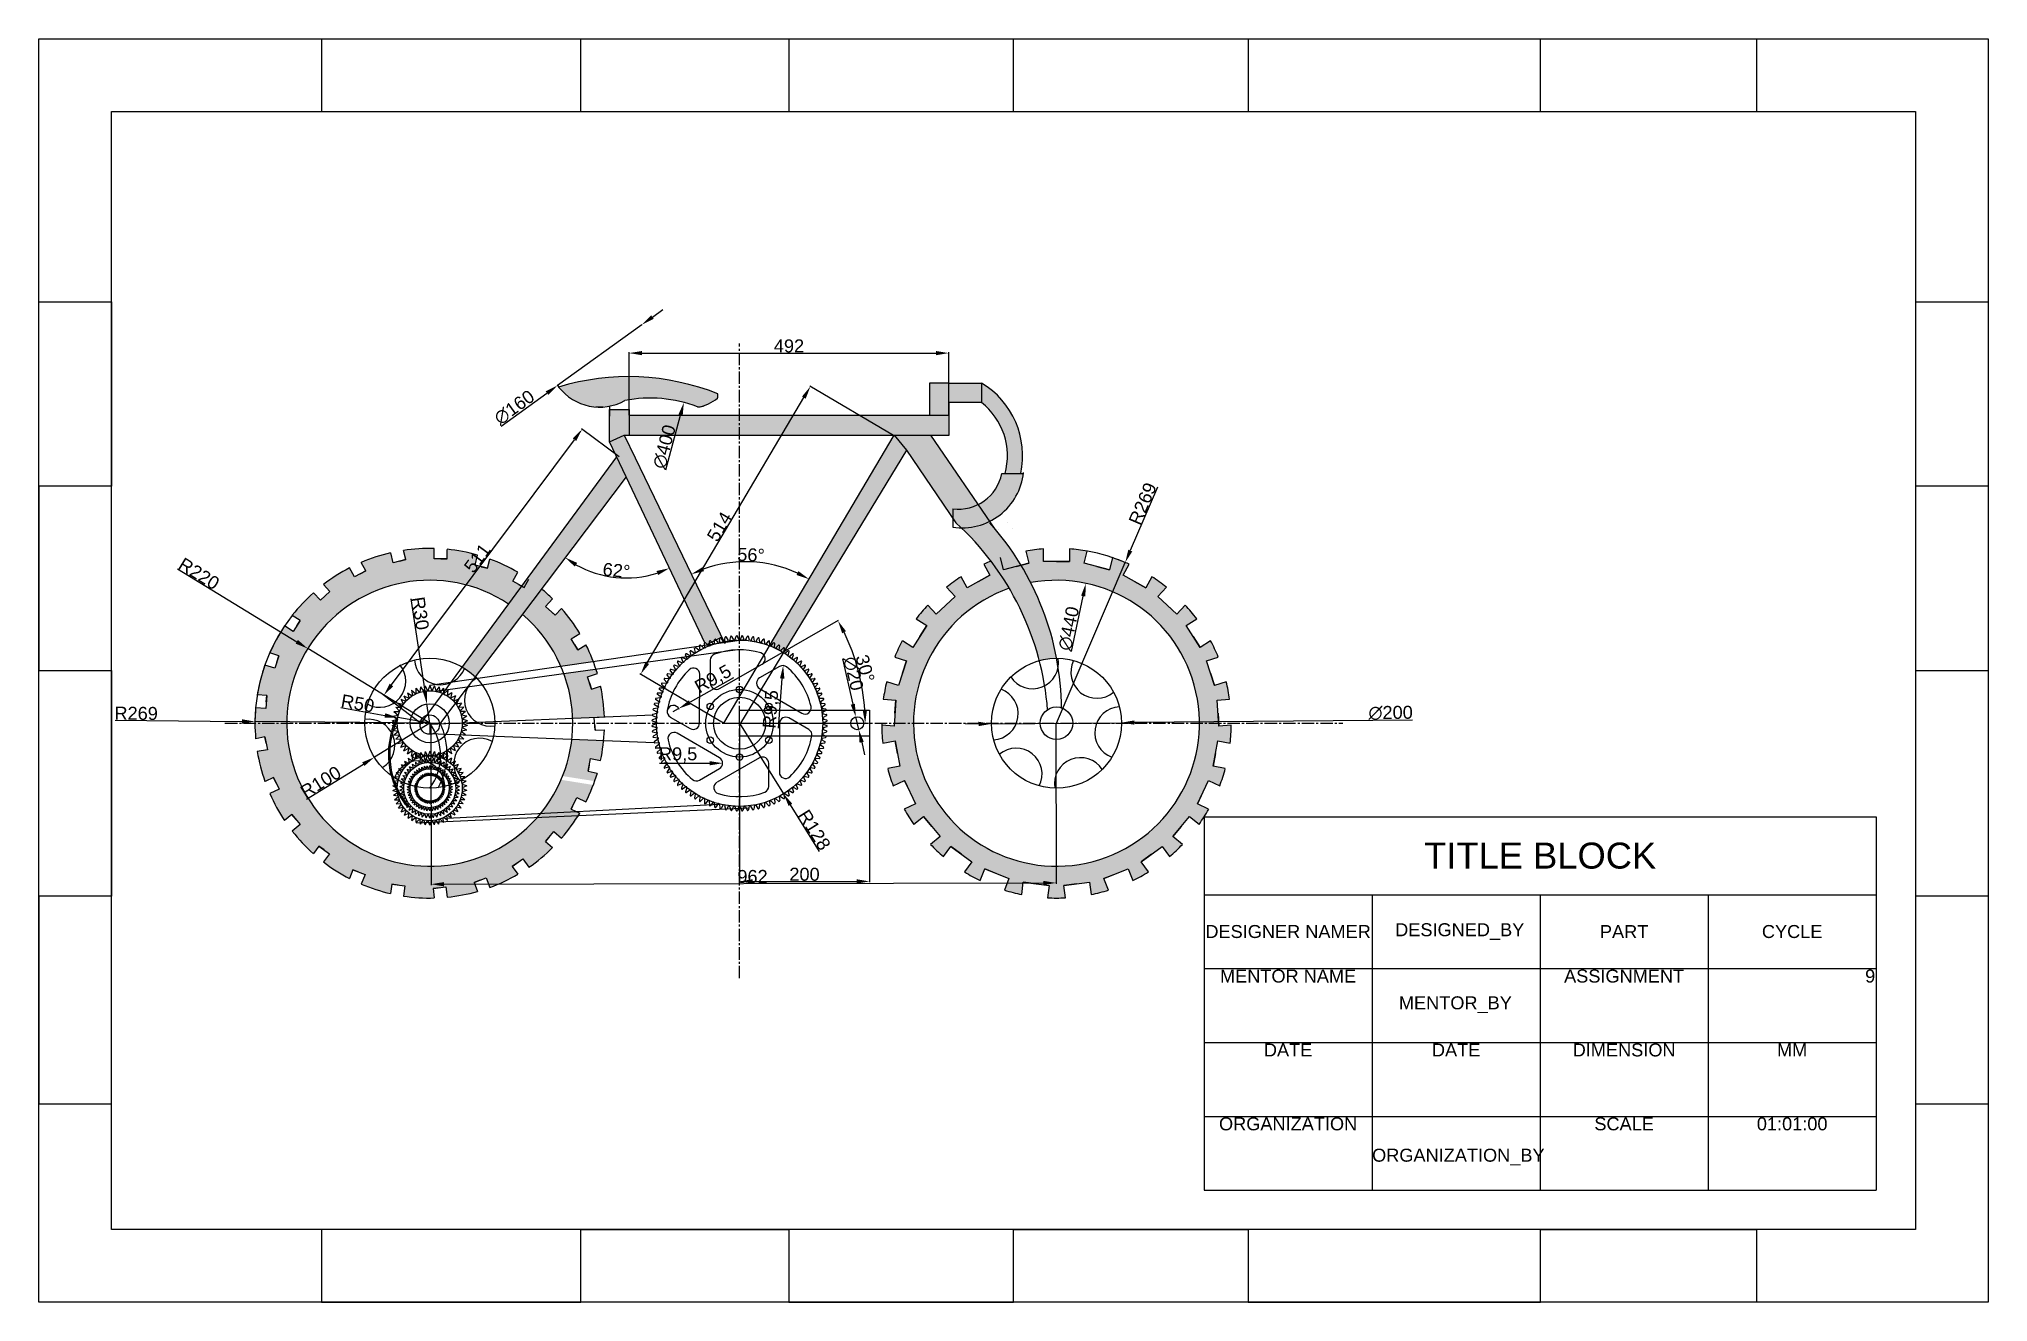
# Model space of a CAD drawing. Header units: millimetres. Extents: x 1569 to 4568, y 657 to 2601.
import ezdxf

# ---------------------------------------------------------------- set-up
doc = ezdxf.new("R2010")
doc.units = ezdxf.units.MM
doc.linetypes.add('CENTER2', pattern=[28.575, 19.05, -3.175, 3.175, -3.175])
doc.styles.get("Standard").update_dxf_attribs({"font": 'arial.ttf'})
doc.dimstyles.new('ISO-25', dxfattribs={"dimtxt": 20, "dimasz": 20, "dimexe": 1.25, "dimexo": 0.625, "dimtad": 1, "dimtxsty": 'Standard', "dimcen": 2.5, "dimadec": 0, "dimazin": 0, "dimtfac": 1, "dimtmove": 0, "dimatfit": 3, "dimfxl": 1, "dimarcsym": 0})

msp = doc.modelspace()

# ---------------------------------------------------------------- texts
for tag, p in [('DESIGNED_BY', (3655.93, 1220.078)), ('MENTOR_BY', (3661.654, 1107.601)), ('ORGANIZATION_BY', (3620.433, 873.116))]:
    msp.add_attdef(tag, p, '', height=20)

# ---------------------------------------------------------------- blocks, each defined once
blk = doc.blocks.new('*U1')
at = {"color": 0, "linetype": 'CENTER2', "transparency": 16777216}
for p, q in [((0, 8), (0, 584.6)), ((-791.8, 0), (-8, 0)), ((8, 0), (928.6, 0)), ((0, -392.4), (0, -8))]:
    blk.add_line(p, q, dxfattribs=at)
at = {"color": 0, "linetype": 'Continuous', "transparency": 16777216}
for p, q in [((-4, 0), (4, 0)), ((0, -4), (0, 4))]:
    blk.add_line(p, q, dxfattribs=at)
blk = doc.blocks.new('*U2')
blk.add_circle((0, 0), 5)
blk = doc.blocks.new('*U3')
at = {"color": 0, "linetype": 'ByBlock', "lineweight": -2, "transparency": 16777216}
blk.add_blockref('*U2', (2647, 1599.8), dxfattribs=at)
for p, rotation in [((2602, 1573.8), 59.99999999999999), ((2692, 1573.8), 299.9999999999999), ((2602, 1521.8), 120), ((2647, 1495.8), 180), ((2692, 1521.8), 240)]:
    blk.add_blockref('*U2', p, dxfattribs=dict(at, rotation=rotation))
blk = doc.blocks.new('*U4')
blk.add_line((-32.7, -18.8), (32.7, 18.8))
blk = doc.blocks.new('*U5')
at = {"color": 0, "linetype": 'ByBlock', "lineweight": -2, "transparency": 16777216}
for p, rotation in [((2585.6, 1585.5), 59.99999999999999), ((2710.4, 1582.2), 299.9999999999999), ((2583.6, 1513.5), 120), ((2708.5, 1510.1), 240), ((2645.1, 1475.7), 180)]:
    blk.add_blockref('*U4', p, dxfattribs=dict(at, rotation=rotation))
blk.add_blockref('*U4', (2649, 1619.9), dxfattribs=at)
blk = doc.blocks.new('*U6')
blk.add_arc((3, -109.6), 113, 73.1815, 110.0595)
blk = doc.blocks.new('*U7')
at = {"color": 0, "linetype": 'ByBlock', "lineweight": -2, "transparency": 16777216}
blk.add_blockref('*U6', (2644, 1657.4), dxfattribs=at)
for p, rotation in [((2550.6, 1600), 59.99999999999999), ((2740.4, 1605.2), 299.9999999999999), ((2553.6, 1490.4), 120), ((2743.4, 1495.7), 240), ((2650, 1438.2), 180)]:
    blk.add_blockref('*U6', p, dxfattribs=dict(at, rotation=rotation))
blk = doc.blocks.new('*U8')
blk.add_arc((-6.1, -0.4), 9.5, 299.8197, 73.1815)
blk = doc.blocks.new('*U9')
at = {"color": 0, "linetype": 'ByBlock', "lineweight": -2, "transparency": 16777216}
blk.add_blockref('*U8', (2683.1, 1647.3), dxfattribs=at)
for p, rotation in [((2578.9, 1628.8), 60.00000000000001), ((2751.2, 1566.3), 299.9999999999999), ((2542.8, 1529.3), 120), ((2715.1, 1466.8), 239.9999999999999), ((2610.9, 1448.3), 180)]:
    blk.add_blockref('*U8', p, dxfattribs=dict(at, rotation=rotation))
blk = doc.blocks.new('*U10')
blk.add_arc((2.4, 4.8), 9.5, 180, 299.8197)
blk = doc.blocks.new('*U11')
at = {"color": 0, "linetype": 'ByBlock', "lineweight": -2, "transparency": 16777216}
blk.add_blockref('*U10', (2609.1, 1604.6), dxfattribs=at)
for p, rotation in [((2677.3, 1609), 299.9999999999998), ((2715.2, 1552.2), 239.9999999999999), ((2578.9, 1543.4), 59.99999999999996), ((2616.8, 1486.6), 119.9999999999999), ((2684.9, 1491), 180)]:
    blk.add_blockref('*U10', p, dxfattribs=dict(at, rotation=rotation))
blk = doc.blocks.new('*U12')
blk.add_line((0, 17.8), (0, -17.8))
blk = doc.blocks.new('*U13')
at = {"color": 0, "linetype": 'ByBlock', "lineweight": -2, "transparency": 16777216}
blk.add_blockref('*U12', (2602, 1627.2), dxfattribs=at)
for p, rotation in [((2693.3, 1626.5), 299.9999999999999), ((2555.8, 1548.5), 59.99999999999999), ((2738.3, 1547.1), 240), ((2600.8, 1469.2), 120), ((2692, 1468.4), 180)]:
    blk.add_blockref('*U12', p, dxfattribs=dict(at, rotation=rotation))
blk = doc.blocks.new('*U14')
blk.add_arc((6.4, -4.5), 9.5, 110.0595, 180)
blk = doc.blocks.new('*U15')
at = {"color": 0, "linetype": 'ByBlock', "lineweight": -2, "transparency": 16777216}
blk.add_blockref('*U14', (2605.1, 1649.5), dxfattribs=at)
for p, rotation in [((2714.1, 1634.9), 299.9999999999999), ((2538, 1562.4), 59.99999999999999), ((2756, 1533.2), 239.9999999999999), ((2579.9, 1460.7), 120), ((2688.9, 1446.1), 180)]:
    blk.add_blockref('*U14', p, dxfattribs=dict(at, rotation=rotation))
blk = doc.blocks.new('*U16')
blk.add_arc((0, -0.7), 1, 23.1959, 156.8041)
blk = doc.blocks.new('*U17')
at = {"color": 0, "linetype": 'ByBlock', "lineweight": -2, "transparency": 16777216}
for p, rotation in [((2573.6, 1652.3), 216), ((2580.3, 1656.8), 212.4), ((2587.3, 1660.8), 208.8), ((2594.5, 1664.4), 205.2), ((2602, 1667.5), 201.6000000000001), ((2609.6, 1670.2), 198.0000000000001), ((2617.3, 1672.4), 194.4000000000001), ((2625.2, 1674.1), 190.8), ((2633.2, 1675.3), 187.2), ((2641.2, 1675.9), 183.6), ((2649.3, 1676.1), 180), ((2657.3, 1675.8), 176.4000000000001), ((2665.3, 1675), 172.8000000000001), ((2673.3, 1673.6), 169.2000000000001), ((2681.1, 1671.8), 165.6000000000001), ((2688.9, 1669.5), 162.0000000000001), ((2696.4, 1666.7), 158.4), ((2703.8, 1663.4), 154.8000000000001), ((2710.9, 1659.7), 151.2), ((2717.8, 1655.5), 147.6000000000001), ((2724.5, 1651), 144), ((2545, 1624.1), 234), ((2550, 1630.5), 230.4000000000001), ((2555.4, 1636.5), 226.8), ((2561.1, 1642.1), 223.2), ((2567.2, 1647.4), 219.6), ((2730.8, 1646), 140.3999999999999), ((2736.8, 1640.6), 136.8), ((2742.4, 1634.8), 133.2), ((2747.7, 1628.7), 129.6), ((2752.6, 1622.3), 126), ((2529.3, 1596.1), 248.4), ((2532.5, 1603.5), 244.8), ((2536.2, 1610.6), 241.2), ((2540.4, 1617.5), 237.6000000000001), ((2757.1, 1615.6), 122.4), ((2761.1, 1608.6), 118.8), ((2764.7, 1601.4), 115.2), ((2767.8, 1594), 111.6000000000001), ((2521, 1565), 262.8000000000001), ((2522.3, 1573), 259.2), ((2524.1, 1580.8), 255.6), ((2526.5, 1588.5), 251.9999999999999), ((2770.5, 1586.4), 108), ((2772.7, 1578.6), 104.4), ((2774.4, 1570.8), 100.8), ((2775.6, 1562.8), 97.20000000000003), ((2519.8, 1548.9), 270.0000000000001), ((2520, 1540.9), 273.6), ((2520.2, 1557), 266.4), ((2520.7, 1532.9), 277.2), ((2775.3, 1530.6), 82.8), ((2776.1, 1538.6), 86.40000000000003), ((2776.3, 1554.8), 93.60000000000004), ((2776.4, 1546.7), 90.00000000000001), ((2521.9, 1524.9), 280.8), ((2523.6, 1517), 284.4), ((2525.8, 1509.2), 287.9999999999999), ((2528.4, 1501.6), 291.6), ((2767, 1499.5), 68.40000000000002), ((2769.8, 1507.1), 72), ((2772.1, 1514.8), 75.60000000000002), ((2774, 1522.7), 79.20000000000002), ((2531.6, 1494.2), 295.2), ((2535.2, 1487), 298.8000000000001), ((2539.2, 1480), 302.4000000000001), ((2543.7, 1473.3), 306.0000000000001), ((2751.3, 1471.5), 54), ((2755.9, 1478.1), 57.60000000000003), ((2760, 1485), 61.20000000000001), ((2763.7, 1492.2), 64.79999999999998), ((2548.6, 1466.9), 309.6), ((2553.8, 1460.8), 313.2), ((2559.5, 1455.1), 316.8), ((2565.5, 1449.7), 320.4), ((2571.8, 1444.7), 324.0000000000001), ((2578.4, 1440.1), 327.6000000000001), ((2722.6, 1443.4), 36.00000000000001), ((2729, 1448.2), 39.60000000000003), ((2735.1, 1453.5), 43.20000000000001), ((2740.9, 1459.2), 46.79999999999998), ((2746.3, 1465.2), 50.40000000000001), ((2585.3, 1435.9), 331.2000000000002), ((2592.5, 1432.2), 334.8000000000001), ((2599.9, 1428.9), 338.4000000000001), ((2607.4, 1426.1), 342.0000000000001), ((2615.1, 1423.8), 345.6), ((2623, 1422), 349.2), ((2630.9, 1420.7), 352.8000000000001), ((2639, 1419.8), 356.4000000000001), ((2655.1, 1419.7), 3.5999999999998), ((2663.1, 1420.4), 7.199999999999929), ((2671.1, 1421.6), 10.79999999999999), ((2678.9, 1423.3), 14.40000000000001), ((2686.7, 1425.5), 17.99999999999999), ((2694.3, 1428.1), 21.60000000000004), ((2701.7, 1431.3), 25.20000000000002), ((2709, 1434.8), 28.79999999999999), ((2715.9, 1438.9), 32.40000000000001)]:
    blk.add_blockref('*U16', p, dxfattribs=dict(at, rotation=rotation))
blk.add_blockref('*U16', (2647, 1419.5), dxfattribs=at)
blk = doc.blocks.new('*U18')
blk.add_line((-1.2, 2.8), (1.2, -2.8))
blk = doc.blocks.new('*U19')
at = {"color": 0, "linetype": 'ByBlock', "lineweight": -2, "transparency": 16777216}
for p, rotation in [((2628.5, 1677.9), 187.1999999999999), ((2636.7, 1678.8), 183.5999999999998), ((2644.9, 1679.2), 180), ((2653.2, 1679.1), 176.4), ((2661.4, 1678.4), 172.8000000000001), ((2669.6, 1677.3), 169.2000000000001), ((2561.6, 1647.7), 219.6), ((2568.1, 1652.9), 215.9999999999999), ((2574.8, 1657.6), 212.4), ((2581.9, 1661.9), 208.8), ((2589.2, 1665.8), 205.2), ((2596.7, 1669.2), 201.5999999999999), ((2604.4, 1672.1), 198), ((2612.3, 1674.5), 194.3999999999999), ((2620.3, 1676.5), 190.7999999999999), ((2677.6, 1675.6), 165.6), ((2685.6, 1673.4), 162), ((2693.4, 1670.7), 158.4), ((2701, 1667.6), 154.8), ((2708.5, 1664), 151.2), ((2715.6, 1659.9), 147.6), ((2722.5, 1655.3), 144), ((2729.1, 1650.4), 140.4), ((2539.5, 1623.3), 234), ((2544.4, 1629.9), 230.4), ((2549.8, 1636.2), 226.8), ((2555.5, 1642.1), 223.1999999999999), ((2735.4, 1645), 136.8), ((2741.3, 1639.3), 133.2), ((2746.9, 1633.2), 129.6), ((2752.1, 1626.7), 126), ((2756.8, 1620), 122.4), ((2524.1, 1594.2), 248.4), ((2527.2, 1601.9), 244.7999999999999), ((2530.9, 1609.3), 241.1999999999999), ((2535, 1616.4), 237.6), ((2761.1, 1613), 118.8), ((2765, 1605.7), 115.2), ((2768.4, 1598.1), 111.6), ((2771.3, 1590.4), 108), ((2516.4, 1562.2), 262.8000000000001), ((2517.6, 1570.4), 259.2), ((2519.2, 1578.5), 255.6), ((2521.4, 1586.4), 251.9999999999999), ((2773.7, 1582.5), 104.4), ((2775.7, 1574.5), 100.8), ((2777.1, 1566.4), 97.2), ((2515.8, 1554), 266.4), ((2515.6, 1545.7), 270), ((2516, 1537.5), 273.6), ((2516.9, 1529.3), 277.1999999999999), ((2777.6, 1533.4), 82.79999999999995), ((2778, 1558.2), 93.59999999999997), ((2778.3, 1541.7), 86.4), ((2778.4, 1549.9), 89.99999999999999), ((2518.4, 1521.1), 280.7999999999999), ((2520.3, 1513.1), 284.4), ((2522.7, 1505.2), 288), ((2769.9, 1501.4), 68.39999999999999), ((2772.6, 1509.2), 71.99999999999997), ((2774.8, 1517.2), 75.59999999999995), ((2776.4, 1525.3), 79.19999999999999), ((2525.6, 1497.5), 291.6), ((2529, 1490), 295.2000000000001), ((2532.9, 1482.7), 298.8000000000001), ((2537.2, 1475.7), 302.4), ((2542, 1468.9), 305.9999999999999), ((2754.5, 1472.3), 53.99999999999998), ((2759.1, 1479.2), 57.59999999999994), ((2763.1, 1486.4), 61.19999999999997), ((2766.8, 1493.8), 64.79999999999997), ((2547.1, 1462.5), 309.6), ((2552.7, 1456.4), 313.1999999999999), ((2558.6, 1450.6), 316.8), ((2564.9, 1445.3), 320.4), ((2571.5, 1440.3), 323.9999999999999), ((2719.2, 1438), 32.39999999999998), ((2725.9, 1442.8), 35.99999999999996), ((2732.4, 1447.9), 39.59999999999994), ((2738.5, 1453.5), 43.19999999999999), ((2744.2, 1459.4), 46.79999999999997), ((2749.6, 1465.7), 50.39999999999998), ((2578.4, 1435.8), 327.6), ((2585.6, 1431.7), 331.2), ((2593, 1428.1), 334.8000000000001), ((2600.6, 1424.9), 338.4), ((2608.4, 1422.2), 342), ((2616.4, 1420.1), 345.6), ((2624.5, 1418.4), 349.1999999999999), ((2632.6, 1417.2), 352.8), ((2640.9, 1416.6), 356.4), ((2657.4, 1416.8), 3.5999999999998), ((2665.6, 1417.8), 7.199999999999929), ((2673.7, 1419.2), 10.79999999999992), ((2681.7, 1421.1), 14.39999999999996), ((2689.6, 1423.5), 17.99999999999997), ((2697.3, 1426.5), 21.59999999999994), ((2704.8, 1429.8), 25.19999999999997), ((2712.1, 1433.7), 28.79999999999993)]:
    blk.add_blockref('*U18', p, dxfattribs=dict(at, rotation=rotation))
blk.add_blockref('*U18', (2649.1, 1416.5), dxfattribs=at)
blk = doc.blocks.new('*U20')
blk.add_arc((0, 0.6), 1, 203.1959, 343.5363)
blk = doc.blocks.new('*U21')
at = {"color": 0, "linetype": 'ByBlock', "lineweight": -2, "transparency": 16777216}
for p, rotation in [((2626, 1680.6), 187.2), ((2634.3, 1681.7), 183.6), ((2642.8, 1682.2), 180), ((2651.2, 1682.2), 176.4000000000002), ((2659.7, 1681.7), 172.8000000000001), ((2668, 1680.6), 169.2000000000001), ((2676.3, 1679), 165.6000000000001), ((2564.6, 1654.1), 216), ((2571.4, 1659), 212.4), ((2578.6, 1663.5), 208.8), ((2586, 1667.6), 205.2000000000001), ((2593.6, 1671.2), 201.6), ((2601.5, 1674.3), 198), ((2609.5, 1676.9), 194.4), ((2617.7, 1679), 190.8), ((2684.5, 1676.9), 162.0000000000001), ((2692.5, 1674.3), 158.4), ((2700.4, 1671.2), 154.8000000000001), ((2708, 1667.6), 151.2), ((2715.4, 1663.6), 147.6000000000001), ((2722.6, 1659), 144.0000000000001), ((2729.4, 1654.1), 140.4000000000001), ((2535.8, 1623.4), 234), ((2540.8, 1630.2), 230.4), ((2546.1, 1636.7), 226.8000000000001), ((2551.9, 1642.9), 223.2000000000001), ((2558.1, 1648.7), 219.6000000000001), ((2735.9, 1648.7), 136.8000000000001), ((2742.1, 1642.9), 133.2000000000001), ((2747.9, 1636.7), 129.6000000000001), ((2753.2, 1630.2), 126), ((2758.2, 1623.4), 122.4000000000001), ((2520.5, 1593.4), 248.4), ((2523.6, 1601.2), 244.7999999999999), ((2527.2, 1608.9), 241.2), ((2531.3, 1616.3), 237.6), ((2762.7, 1616.3), 118.8000000000001), ((2766.8, 1608.9), 115.2000000000001), ((2770.4, 1601.2), 111.6), ((2773.5, 1593.4), 108), ((2513.2, 1560.5), 262.8000000000001), ((2514.2, 1568.8), 259.2), ((2515.8, 1577.1), 255.6000000000001), ((2517.9, 1585.3), 252.0000000000001), ((2776.1, 1585.3), 104.4000000000001), ((2778.2, 1577.2), 100.8000000000001), ((2779.8, 1568.9), 97.20000000000005), ((2780.9, 1560.5), 93.60000000000002), ((2512.6, 1552), 266.4), ((2512.6, 1543.6), 270), ((2513.2, 1535.2), 273.6), ((2780.9, 1535.2), 82.80000000000007), ((2781.4, 1552.1), 90.00000000000004), ((2781.4, 1543.6), 86.40000000000005), ((2514.2, 1526.8), 277.2), ((2515.8, 1518.5), 280.8), ((2517.9, 1510.3), 284.4), ((2520.5, 1502.3), 288.0000000000001), ((2773.5, 1502.3), 68.40000000000005), ((2776.1, 1510.3), 72.00000000000003), ((2778.2, 1518.5), 75.60000000000001), ((2779.8, 1526.8), 79.20000000000003), ((2523.6, 1494.4), 291.6000000000001), ((2527.2, 1486.8), 295.2000000000001), ((2531.3, 1479.4), 298.8000000000001), ((2535.8, 1472.2), 302.4), ((2758.2, 1472.3), 54.00000000000001), ((2762.7, 1479.4), 57.60000000000001), ((2766.8, 1486.8), 61.20000000000004), ((2770.4, 1494.4), 64.80000000000005), ((2540.8, 1465.4), 306), ((2546.2, 1458.9), 309.6), ((2551.9, 1452.7), 313.1999999999999), ((2558.1, 1447), 316.8000000000001), ((2564.6, 1441.6), 320.4), ((2729.4, 1441.6), 36.00000000000003), ((2735.9, 1447), 39.59999999999999), ((2742.1, 1452.8), 43.20000000000004), ((2747.9, 1458.9), 46.80000000000001), ((2753.2, 1465.4), 50.40000000000003), ((2571.4, 1436.6), 324.0000000000001), ((2578.6, 1432.1), 327.6000000000001), ((2586, 1428), 331.2000000000002), ((2593.6, 1424.4), 334.8000000000001), ((2601.5, 1421.3), 338.4000000000001), ((2609.5, 1418.7), 342.0000000000001), ((2617.7, 1416.6), 345.6), ((2626, 1415), 349.2000000000002), ((2634.4, 1414), 352.8000000000001), ((2642.8, 1413.4), 356.4000000000003), ((2659.7, 1414), 3.600000000000003), ((2668, 1415), 7.19999999999998), ((2676.3, 1416.6), 10.79999999999995), ((2684.5, 1418.7), 14.40000000000004), ((2692.6, 1421.3), 17.99999999999999), ((2700.4, 1424.4), 21.59999999999998), ((2708.1, 1428), 25.20000000000002), ((2715.5, 1432.1), 28.8), ((2722.6, 1436.6), 32.40000000000004)]:
    blk.add_blockref('*U20', p, dxfattribs=dict(at, rotation=rotation))
blk.add_blockref('*U20', (2651.2, 1413.4), dxfattribs=at)
blk = doc.blocks.new('*U22')
blk.add_line((0.9, 3.1), (-0.9, -3.1))
blk = doc.blocks.new('*U23')
at = {"color": 0, "linetype": 'ByBlock', "lineweight": -2, "transparency": 16777216}
for p, rotation in [((2624.6, 1676.9), 187.2), ((2632.7, 1678.1), 183.5999999999998), ((2640.9, 1678.7), 180), ((2649.2, 1678.9), 176.4000000000001), ((2657.4, 1678.5), 172.8000000000001), ((2665.6, 1677.6), 169.2), ((2565.1, 1650.2), 216), ((2571.7, 1655.1), 212.4), ((2578.6, 1659.6), 208.8), ((2585.8, 1663.7), 205.2), ((2593.2, 1667.3), 201.5999999999999), ((2600.8, 1670.5), 198), ((2608.6, 1673.1), 194.4), ((2616.5, 1675.3), 190.8), ((2673.7, 1676.1), 165.6), ((2681.7, 1674.2), 162), ((2689.5, 1671.8), 158.4), ((2697.2, 1668.9), 154.8), ((2704.7, 1665.5), 151.2), ((2712, 1661.6), 147.6), ((2719, 1657.3), 144), ((2725.8, 1652.6), 140.4), ((2732.2, 1647.4), 136.8), ((2537.5, 1619.8), 234), ((2542.3, 1626.6), 230.4), ((2547.4, 1633), 226.7999999999999), ((2553, 1639.1), 223.2000000000001), ((2558.9, 1644.8), 219.6), ((2738.3, 1641.9), 133.2), ((2744, 1636), 129.6), ((2749.3, 1629.7), 126), ((2754.3, 1623.1), 122.4), ((2523, 1590.4), 248.4), ((2526, 1598.1), 244.7999999999999), ((2529.4, 1605.6), 241.2), ((2533.2, 1612.8), 237.6), ((2758.8, 1616.2), 118.8), ((2762.9, 1609.1), 115.2), ((2766.5, 1601.7), 111.6), ((2769.6, 1594.1), 108), ((2517.3, 1566.4), 259.2), ((2518.7, 1574.5), 255.6000000000001), ((2520.6, 1582.5), 252), ((2772.3, 1586.3), 104.4), ((2774.5, 1578.3), 100.8), ((2776.1, 1570.3), 97.20000000000003), ((2777.3, 1562.1), 93.59999999999998), ((2516, 1550), 266.4), ((2516.1, 1541.7), 270), ((2516.4, 1558.2), 262.8000000000001), ((2516.7, 1533.5), 273.6), ((2776.7, 1529.3), 79.20000000000002), ((2777.7, 1537.5), 82.8), ((2777.9, 1553.9), 90.00000000000001), ((2778, 1545.7), 86.40000000000002), ((2517.9, 1525.4), 277.1999999999999), ((2519.5, 1517.3), 280.7999999999999), ((2521.7, 1509.4), 284.4), ((2524.4, 1501.6), 288), ((2768.1, 1497.6), 64.79999999999998), ((2771, 1505.3), 68.4), ((2773.4, 1513.2), 71.99999999999999), ((2775.3, 1521.2), 75.59999999999997), ((2527.5, 1494), 291.6000000000001), ((2531.1, 1486.6), 295.2), ((2535.2, 1479.4), 298.8000000000001), ((2539.7, 1472.5), 302.4), ((2751.8, 1469.1), 50.40000000000001), ((2756.5, 1475.8), 54), ((2760.8, 1482.8), 57.59999999999997), ((2764.7, 1490.1), 61.2), ((2544.7, 1465.9), 306), ((2550, 1459.7), 309.6), ((2555.7, 1453.8), 313.1999999999999), ((2561.8, 1448.2), 316.8), ((2568.2, 1443.1), 320.4), ((2575, 1438.3), 324), ((2722.3, 1440.5), 32.40000000000001), ((2728.9, 1445.5), 35.99999999999999), ((2735.1, 1450.8), 39.59999999999997), ((2741.1, 1456.6), 43.20000000000001), ((2746.6, 1462.6), 46.79999999999999), ((2582, 1434), 327.6), ((2589.3, 1430.2), 331.2), ((2596.8, 1426.8), 334.8), ((2604.5, 1423.9), 338.4), ((2612.3, 1421.4), 342), ((2620.3, 1419.5), 345.6), ((2628.5, 1418.1), 349.1999999999999), ((2636.6, 1417.2), 352.8000000000001), ((2644.9, 1416.8), 356.3999999999999), ((2661.3, 1417.5), 3.5999999999998), ((2669.5, 1418.7), 7.20000000000003), ((2677.5, 1420.4), 10.79999999999999), ((2685.5, 1422.5), 14.39999999999999), ((2693.3, 1425.2), 17.99999999999997), ((2700.9, 1428.3), 21.59999999999998), ((2708.3, 1432), 25.19999999999999), ((2715.4, 1436), 28.79999999999998)]:
    blk.add_blockref('*U22', p, dxfattribs=dict(at, rotation=rotation))
blk.add_blockref('*U22', (2653.1, 1416.9), dxfattribs=at)
blk = doc.blocks.new('*U24')
for p, q in [((-0.2, 1.5), (-1.3, -1.7)), ((0.2, 1.5), (1.3, -1.7))]:
    blk.add_line(p, q)
blk.add_arc((0, 1.4), 0.25, 19.0846, 160.9154)
blk = doc.blocks.new('*U25')
at = {"color": 0, "linetype": 'ByBlock', "lineweight": -2, "transparency": 16777216}
for p, rotation in [((2162.4, 1468), 21.59999999999999), ((2165, 1468.8), 14.40000000000001), ((2167.7, 1469.3), 7.19999999999998), ((2173.1, 1469.3), 352.8000000000001), ((2175.7, 1468.8), 345.6000000000001), ((2178.3, 1467.9), 338.4), ((2148.7, 1446.5), 93.60000000000002), ((2148.7, 1449.2), 86.40000000000002), ((2149, 1443.8), 100.8), ((2149.1, 1451.9), 79.20000000000002), ((2149.7, 1454.6), 72), ((2149.7, 1441.2), 108), ((2150.7, 1438.7), 115.2), ((2150.8, 1457.1), 64.80000000000001), ((2152.1, 1459.5), 57.60000000000004), ((2153.7, 1461.7), 50.40000000000001), ((2155.5, 1463.6), 43.2), ((2157.6, 1465.4), 36), ((2159.9, 1466.8), 28.8), ((2180.8, 1466.8), 331.2), ((2183.1, 1465.3), 324.0000000000001), ((2185.2, 1463.6), 316.8000000000001), ((2187, 1461.6), 309.6), ((2188.6, 1459.4), 302.4), ((2189.9, 1457), 295.2), ((2189.9, 1438.6), 244.8), ((2190.9, 1441.1), 252.0000000000001), ((2190.9, 1454.5), 288), ((2191.5, 1443.7), 259.2), ((2191.6, 1451.8), 280.8), ((2191.9, 1449.1), 273.6), ((2191.9, 1446.4), 266.4), ((2152, 1436.3), 122.4), ((2153.6, 1434.1), 129.6), ((2155.5, 1432.1), 136.8), ((2157.5, 1430.4), 144), ((2159.8, 1428.9), 151.2), ((2162.3, 1427.7), 158.4), ((2164.9, 1426.9), 165.6000000000001), ((2167.5, 1426.4), 172.8000000000001), ((2170.2, 1426.2), 180), ((2173, 1426.4), 187.2), ((2175.6, 1426.9), 194.4), ((2178.2, 1427.7), 201.6), ((2180.7, 1428.8), 208.8), ((2183, 1430.3), 216), ((2185.1, 1432), 223.2), ((2186.9, 1434), 230.4), ((2188.5, 1436.2), 237.6000000000001)]:
    blk.add_blockref('*U24', p, dxfattribs=dict(at, rotation=rotation))
blk.add_blockref('*U24', (2170.4, 1469.5), dxfattribs=at)
blk = doc.blocks.new('*U26')
for q in [(-1.9, -2.5), (1.9, -2.5)]:
    blk.add_line((0, 2.5), q)
blk = doc.blocks.new('*U27')
at = {"color": 0, "linetype": 'ByBlock', "lineweight": -2, "transparency": 16777216}
for p, rotation in [((2145.3, 1468.5), 50.40000000000001), ((2148.1, 1471.5), 43.20000000000002), ((2151.2, 1474.1), 35.99999999999999), ((2154.7, 1476.3), 28.79999999999999), ((2158.4, 1478), 21.60000000000001), ((2162.2, 1479.3), 14.39999999999999), ((2166.2, 1480), 7.19999999999998), ((2174.4, 1480), 352.8000000000001), ((2178.4, 1479.3), 345.6000000000001), ((2182.3, 1478), 338.4000000000001), ((2185.9, 1476.3), 331.2), ((2189.4, 1474.1), 324.0000000000001), ((2192.5, 1471.5), 316.8), ((2195.3, 1468.5), 309.6), ((2137.9, 1449.9), 86.40000000000002), ((2137.9, 1445.8), 93.60000000000002), ((2138.4, 1453.9), 79.20000000000002), ((2138.4, 1441.7), 100.8), ((2139.4, 1457.9), 72), ((2139.4, 1437.8), 108), ((2140.9, 1461.6), 64.80000000000001), ((2142.9, 1465.2), 57.60000000000001), ((2197.7, 1465.2), 302.4), ((2199.7, 1461.6), 295.2), ((2201.2, 1457.9), 288.0000000000001), ((2201.2, 1437.8), 252), ((2202.2, 1453.9), 280.8), ((2202.2, 1441.7), 259.2), ((2202.7, 1449.9), 273.6), ((2202.7, 1445.8), 266.4), ((2140.9, 1434), 115.2), ((2142.9, 1430.4), 122.4), ((2145.3, 1427.1), 129.6), ((2148.1, 1424.2), 136.8), ((2151.2, 1421.6), 144), ((2154.7, 1419.4), 151.2), ((2158.4, 1417.6), 158.4), ((2162.2, 1416.4), 165.6), ((2166.2, 1415.6), 172.8000000000001), ((2170.3, 1415.4), 180), ((2174.4, 1415.6), 187.2), ((2178.4, 1416.4), 194.4), ((2182.3, 1417.6), 201.6), ((2185.9, 1419.4), 208.8), ((2189.4, 1421.6), 216), ((2192.5, 1424.2), 223.2), ((2195.3, 1427.1), 230.4), ((2197.7, 1430.4), 237.6), ((2199.7, 1434), 244.8)]:
    blk.add_blockref('*U26', p, dxfattribs=dict(at, rotation=rotation))
blk.add_blockref('*U26', (2170.3, 1480.3), dxfattribs=at)
blk = doc.blocks.new('*U28')
for q in [(-2.4, -3), (2.4, -3)]:
    blk.add_line((0, 3), q)
blk = doc.blocks.new('*U29')
at = {"color": 0, "linetype": 'ByBlock', "lineweight": -2, "transparency": 16777216}
for p, rotation in [((2134, 1470.8), 57.60000000000001), ((2137.2, 1475.2), 50.40000000000001), ((2140.9, 1479.1), 43.20000000000002), ((2145.1, 1482.6), 35.99999999999999), ((2149.6, 1485.5), 28.79999999999998), ((2154.5, 1487.8), 21.60000000000001), ((2159.6, 1489.4), 14.39999999999999), ((2164.9, 1490.4), 7.19999999999998), ((2175.7, 1490.4), 352.8000000000001), ((2181, 1489.4), 345.6000000000001), ((2186.1, 1487.8), 338.4), ((2191, 1485.5), 331.2), ((2195.6, 1482.6), 324), ((2199.7, 1479.1), 316.8000000000001), ((2203.4, 1475.2), 309.6), ((2206.6, 1470.8), 302.4), ((2127.4, 1450.5), 86.40000000000002), ((2127.4, 1445.1), 93.60000000000001), ((2128.1, 1455.9), 79.20000000000002), ((2128.1, 1439.8), 100.8), ((2129.4, 1461.1), 72), ((2131.4, 1466.1), 64.79999999999998), ((2209.2, 1466.1), 295.2), ((2211.2, 1461.1), 288), ((2212.5, 1455.9), 280.8), ((2212.5, 1439.8), 259.2), ((2213.2, 1450.5), 273.6), ((2213.2, 1445.1), 266.4), ((2129.4, 1434.5), 108), ((2131.4, 1429.5), 115.2), ((2134, 1424.8), 122.4), ((2137.2, 1420.4), 129.6), ((2140.9, 1416.5), 136.8), ((2145.1, 1413.1), 144), ((2149.6, 1410.2), 151.2), ((2154.5, 1407.9), 158.4), ((2159.6, 1406.2), 165.6), ((2181, 1406.2), 194.4), ((2186.1, 1407.9), 201.6), ((2191, 1410.2), 208.8), ((2195.6, 1413.1), 216), ((2199.7, 1416.5), 223.2), ((2203.4, 1420.4), 230.4), ((2206.6, 1424.8), 237.6000000000001), ((2209.2, 1429.5), 244.8), ((2211.2, 1434.5), 252), ((2164.9, 1405.2), 172.8000000000001), ((2170.3, 1404.9), 180), ((2175.7, 1405.2), 187.2)]:
    blk.add_blockref('*U28', p, dxfattribs=dict(at, rotation=rotation))
blk.add_blockref('*U28', (2170.3, 1490.8), dxfattribs=at)
blk = doc.blocks.new('*U30')
for q in [(-2.6, -3.5), (2.6, -3.5)]:
    blk.add_line((0, 3.5), q)
blk = doc.blocks.new('*U31')
at = {"color": 0, "linetype": 'ByBlock', "lineweight": -2, "transparency": 16777216}
for p, rotation in [((2150.6, 1497.5), 21.60000000000003), ((2157, 1499.6), 14.40000000000004), ((2163.6, 1500.9), 7.19999999999998), ((2177, 1500.9), 352.8000000000001), ((2183.6, 1499.6), 345.6000000000001), ((2190, 1497.5), 338.4000000000001), ((2121.9, 1470.6), 64.80000000000005), ((2125.2, 1476.5), 57.60000000000004), ((2129.1, 1481.9), 50.40000000000001), ((2133.7, 1486.8), 43.20000000000005), ((2138.9, 1491.1), 36.00000000000001), ((2144.5, 1494.7), 28.80000000000004), ((2196.1, 1494.7), 331.2), ((2201.7, 1491.1), 324.0000000000001), ((2206.9, 1486.8), 316.8000000000001), ((2211.5, 1481.9), 309.6000000000001), ((2215.5, 1476.5), 302.4), ((2218.7, 1470.6), 295.2000000000001), ((2116.9, 1451.2), 86.40000000000002), ((2116.9, 1444.5), 93.60000000000002), ((2117.8, 1457.8), 79.20000000000003), ((2117.8, 1437.8), 100.8), ((2119.5, 1464.3), 72.00000000000003), ((2221.2, 1464.3), 288), ((2222.8, 1457.8), 280.8), ((2222.8, 1437.8), 259.2), ((2223.7, 1451.2), 273.6000000000001), ((2223.7, 1444.5), 266.4), ((2119.5, 1431.3), 108), ((2121.9, 1425.1), 115.2), ((2125.2, 1419.2), 122.4), ((2129.1, 1413.7), 129.6), ((2133.7, 1408.8), 136.8), ((2206.9, 1408.8), 223.2000000000001), ((2211.5, 1413.7), 230.4), ((2215.5, 1419.2), 237.6000000000001), ((2218.7, 1425.1), 244.8), ((2221.2, 1431.3), 252), ((2138.9, 1404.6), 144), ((2144.5, 1401), 151.2), ((2150.6, 1398.1), 158.4), ((2157, 1396), 165.6000000000001), ((2163.6, 1394.8), 172.8000000000001), ((2170.3, 1394.4), 180), ((2177, 1394.8), 187.2), ((2183.6, 1396), 194.4), ((2190, 1398.1), 201.6000000000001), ((2196.1, 1401), 208.8), ((2201.7, 1404.6), 216)]:
    blk.add_blockref('*U30', p, dxfattribs=dict(at, rotation=rotation))
blk.add_blockref('*U30', (2170.3, 1501.3), dxfattribs=at)
blk = doc.blocks.new('*U32')
for q in [(-3, -4), (3, -4)]:
    blk.add_line((0, 4), q)
blk = doc.blocks.new('*U33')
at = {"color": 0, "linetype": 'ByBlock', "lineweight": -2, "transparency": 16777216}
for p, rotation in [((2133.4, 1587.2), 43.20000000000002), ((2138.6, 1591.5), 35.99999999999999), ((2144.3, 1595.1), 28.79999999999999), ((2150.4, 1598), 21.60000000000001), ((2156.9, 1600.1), 14.39999999999999), ((2163.5, 1601.4), 7.19999999999998), ((2177.1, 1601.4), 352.8000000000001), ((2183.7, 1600.1), 345.6000000000001), ((2190.2, 1598), 338.4), ((2196.3, 1595.1), 331.2), ((2202, 1591.5), 324), ((2207.2, 1587.2), 316.8000000000001), ((2117.3, 1557.9), 79.20000000000002), ((2119, 1564.5), 72), ((2121.5, 1570.8), 64.79999999999998), ((2124.8, 1576.7), 57.60000000000001), ((2128.7, 1582.2), 50.40000000000002), ((2211.9, 1582.2), 309.6), ((2215.9, 1576.7), 302.4000000000001), ((2219.1, 1570.8), 295.2), ((2221.6, 1564.5), 288.0000000000001), ((2223.3, 1557.9), 280.8), ((2116.5, 1551.2), 86.40000000000002), ((2116.5, 1544.4), 93.60000000000002), ((2117.3, 1537.7), 100.8), ((2119, 1531.1), 108), ((2221.6, 1531.1), 252), ((2223.3, 1537.7), 259.2), ((2224.2, 1551.2), 273.6), ((2224.2, 1544.4), 266.4), ((2121.5, 1524.8), 115.2), ((2124.8, 1518.9), 122.4), ((2128.7, 1513.4), 129.6), ((2133.4, 1508.5), 136.8), ((2138.6, 1504.2), 144), ((2144.3, 1500.5), 151.2), ((2150.4, 1497.7), 158.4), ((2156.9, 1495.6), 165.6000000000001), ((2183.7, 1495.6), 194.4), ((2190.2, 1497.7), 201.6), ((2196.3, 1500.5), 208.8), ((2202, 1504.2), 216), ((2207.2, 1508.5), 223.2000000000001), ((2211.9, 1513.4), 230.4), ((2215.9, 1518.9), 237.6000000000001), ((2219.1, 1524.8), 244.8), ((2163.5, 1494.3), 172.8000000000001), ((2170.3, 1493.9), 180), ((2177.1, 1494.3), 187.2)]:
    blk.add_blockref('*U32', p, dxfattribs=dict(at, rotation=rotation))
blk.add_blockref('*U32', (2170.3, 1601.8), dxfattribs=at)
blk = doc.blocks.new('*U34')
for p, q in [((-10, -7.9), (-10, 7.9)), ((10, -7.9), (10, 6.6)), ((10, -7.9), (-10, -7.9)), ((0, -7.9), (10, -7.9))]:
    blk.add_line(p, q)
blk = doc.blocks.new('*U35')
at = {"color": 0, "linetype": 'ByBlock', "lineweight": -2, "transparency": 16777216}
for p, rotation in [((2121.8, 1804.8), 14.39999999999999), ((2251.6, 1796.4), 345.6), ((2059.4, 1784.7), 28.8), ((2310.8, 1768.4), 331.2), ((2003.9, 1749.6), 43.20000000000002), ((1959, 1701.9), 57.60000000000004), ((2361.3, 1726.5), 316.8000000000001), ((2399.7, 1673.4), 302.4), ((1927.3, 1644.5), 72), ((2423.8, 1612.4), 288), ((1910.9, 1581.1), 86.40000000000002), ((2431.9, 1547.4), 273.6), ((1910.8, 1515.5), 100.8), ((2423.5, 1482.3), 259.2), ((1927, 1452), 115.2), ((2399.3, 1421.4), 244.8), ((1958.4, 1394.5), 129.6), ((2360.7, 1368.4), 230.4), ((2003.2, 1346.6), 144), ((2058.5, 1311.4), 158.4), ((2310.1, 1326.7), 216), ((2120.8, 1291), 172.8), ((2186.3, 1286.8), 187.2), ((2250.7, 1298.9), 201.6)]:
    blk.add_blockref('*U34', p, dxfattribs=dict(at, rotation=rotation))
blk.add_blockref('*U34', (2187.2, 1808.8), dxfattribs=at)
blk = doc.blocks.new('*U36')
for p, q in [((-20, -9.6), (-20, 9.6)), ((20, 9.6), (20, -9.6)), ((20, -9.6), (-20, -9.6)), ((0, -9.6), (20, -9.6))]:
    blk.add_line(p, q)
blk = doc.blocks.new('*U37')
at = {"color": 0, "linetype": 'ByBlock', "lineweight": -2, "transparency": 16777216}
for p, rotation in [((3145.4, 1798.3), 14.39999999999999), ((3274.1, 1798.3), 345.6000000000001), ((3085.1, 1774.5), 28.79999999999998), ((3334.3, 1774.5), 331.2), ((3032.7, 1736.4), 43.20000000000002), ((3386.8, 1736.4), 316.8000000000001), ((2991.4, 1686.4), 57.60000000000001), ((3428.1, 1686.4), 302.4), ((2963.8, 1627.7), 72), ((3455.7, 1627.7), 288.0000000000001), ((2951.6, 1564.1), 86.40000000000002), ((3467.9, 1564.1), 273.6), ((2955.7, 1499.4), 100.8), ((3463.8, 1499.4), 259.2), ((2975.7, 1437.7), 115.2), ((3443.7, 1437.7), 244.7999999999999), ((3010.5, 1383), 129.6), ((3409, 1383), 230.4), ((3057.7, 1338.6), 144), ((3361.8, 1338.6), 216), ((3114.5, 1307.4), 158.4), ((3304.9, 1307.4), 201.6), ((3177.3, 1291.2), 172.8000000000001), ((3242.1, 1291.2), 187.2)]:
    blk.add_blockref('*U36', p, dxfattribs=dict(at, rotation=rotation))
blk.add_blockref('*U36', (3209.7, 1806.4), dxfattribs=at)
blk = doc.blocks.new('*D38')
at = {"color": 0, "lineweight": -2, "transparency": 16777216}
for p, q in [((2111.4, 1606.7), (2392.9, 1984.2)), ((2461.8, 1957.8), (2403.9, 2001)), ((2156.3, 1548.2), (2098.4, 1591.4))]:
    blk.add_line(p, q, dxfattribs=at)
at = {"color": 0, "transparency": 16777216}
for points in [[(2390.2, 1986.2), (2395.6, 1982.3), (2404.9, 2000.3)], [(2108.7, 1608.7), (2114, 1604.7), (2099.4, 1590.6)]]:
    blk.add_solid(points, dxfattribs=at)
at = {"layer": 'Defpoints', "color": 0, "transparency": 16777216}
for p in [(2404.9, 2000.3), (2462.3, 1957.5), (2156.8, 1547.8)]:
    blk.add_point(p, dxfattribs=at)
at = {"color": 0, "transparency": 16777216, "insert": (2243.5, 1801.9), "char_height": 20, "attachment_point": 5, "rotation": 53.2879}
blk.add_mtext('511', dxfattribs=at)
blk = doc.blocks.new('*D39')
at = {"color": 0, "lineweight": -2, "transparency": 16777216}
for p, q in [((1782.1, 1785.5), (1965.6, 1673.1)), ((2170.3, 1547.8), (1982.7, 1662.7))]:
    blk.add_line(p, q, dxfattribs=at)
at = {"color": 0, "transparency": 16777216}
blk.add_solid([(1967.4, 1676), (1963.9, 1670.3), (1982.7, 1662.7)], dxfattribs=at)
at = {"layer": 'Defpoints', "color": 0, "transparency": 16777216}
for p in [(1982.7, 1662.7), (2170.3, 1547.8)]:
    blk.add_point(p, dxfattribs=at)
at = {"color": 0, "transparency": 16777216, "insert": (1815.2, 1777.9), "char_height": 20, "attachment_point": 5, "rotation": 328.525}
blk.add_mtext('R220', dxfattribs=at)
blk = doc.blocks.new('*D40')
at = {"color": 0, "lineweight": -2, "transparency": 16777216}
for p, q in [((1686.1, 1552.5), (1881.3, 1550.6)), ((2170.3, 1547.8), (1901.3, 1550.4))]:
    blk.add_line(p, q, dxfattribs=at)
blk.add_arc((2170.3, 1547.8), 269, 141.9964, 179.7181, dxfattribs=at)
at = {"color": 0, "transparency": 16777216}
blk.add_solid([(1881.4, 1553.9), (1881.3, 1547.3), (1901.3, 1550.4)], dxfattribs=at)
at = {"layer": 'Defpoints', "color": 0, "transparency": 16777216}
for p in [(1901.3, 1550.4), (2170.3, 1547.8)]:
    blk.add_point(p, dxfattribs=at)
at = {"color": 0, "transparency": 16777216, "insert": (1718.5, 1563), "char_height": 20, "attachment_point": 5, "rotation": 359.4519}
blk.add_mtext('R269', dxfattribs=at)
blk = doc.blocks.new('*D41')
at = {"color": 0, "lineweight": -2, "transparency": 16777216}
for p, q in [((2170.3, 1547.8), (2085.1, 1495.4)), ((1980.7, 1431.2), (2068.1, 1485))]:
    blk.add_line(p, q, dxfattribs=at)
at = {"color": 0, "transparency": 16777216}
blk.add_solid([(2066.3, 1487.8), (2069.8, 1482.1), (2085.1, 1495.4)], dxfattribs=at)
at = {"layer": 'Defpoints', "color": 0, "transparency": 16777216}
for p in [(2170.3, 1547.8), (2085.1, 1495.4)]:
    blk.add_point(p, dxfattribs=at)
at = {"color": 0, "transparency": 16777216, "insert": (2002.5, 1457.3), "char_height": 20, "attachment_point": 5, "rotation": 31.5872}
blk.add_mtext('R100', dxfattribs=at)
blk = doc.blocks.new('*D42')
at = {"color": 0, "lineweight": -2, "transparency": 16777216}
for p, q in [((2141.4, 1739.5), (2162.8, 1597.3)), ((2170.3, 1547.8), (2165.8, 1577.5))]:
    blk.add_line(p, q, dxfattribs=at)
at = {"color": 0, "transparency": 16777216}
blk.add_solid([(2166.1, 1597.8), (2159.6, 1596.8), (2165.8, 1577.5)], dxfattribs=at)
at = {"layer": 'Defpoints', "color": 0, "transparency": 16777216}
for p in [(2165.8, 1577.5), (2170.3, 1547.8)]:
    blk.add_point(p, dxfattribs=at)
at = {"color": 0, "transparency": 16777216, "insert": (2155.8, 1716.9), "char_height": 20, "attachment_point": 5, "rotation": 278.5787}
blk.add_mtext('R30', dxfattribs=at)
blk = doc.blocks.new('*D43')
at = {"color": 0, "lineweight": -2, "transparency": 16777216}
for p, q in [((2033.4, 1571.9), (2101.4, 1559.9)), ((2170.3, 1547.8), (2121.1, 1556.5))]:
    blk.add_line(p, q, dxfattribs=at)
at = {"color": 0, "transparency": 16777216}
blk.add_solid([(2101.9, 1563.2), (2100.8, 1556.6), (2121.1, 1556.5)], dxfattribs=at)
at = {"layer": 'Defpoints', "color": 0, "transparency": 16777216}
for p in [(2121.1, 1556.5), (2170.3, 1547.8)]:
    blk.add_point(p, dxfattribs=at)
at = {"color": 0, "transparency": 16777216, "insert": (2059.4, 1578.3), "char_height": 20, "attachment_point": 5, "rotation": 350.0439}
blk.add_mtext('R50', dxfattribs=at)
blk = doc.blocks.new('*D44')
at = {"color": 0, "lineweight": -2, "transparency": 16777216}
for p, q in [((2647, 1547.8), (2714.7, 1439.2)), ((2770.1, 1350.4), (2725.3, 1422.2))]:
    blk.add_line(p, q, dxfattribs=at)
at = {"color": 0, "transparency": 16777216}
blk.add_solid([(2728.1, 1424), (2722.5, 1420.5), (2714.7, 1439.2)], dxfattribs=at)
at = {"layer": 'Defpoints', "color": 0, "transparency": 16777216}
for p in [(2647, 1547.8), (2714.7, 1439.2)]:
    blk.add_point(p, dxfattribs=at)
at = {"color": 0, "transparency": 16777216, "insert": (2762.2, 1383.6), "char_height": 20, "attachment_point": 5, "rotation": 301.9359}
blk.add_mtext('R128', dxfattribs=at)
blk = doc.blocks.new('*D45')
at = {"color": 0, "lineweight": -2, "transparency": 16777216}
for p, q in [((2505.1, 1640.6), (2745.9, 2048.9)), ((2883.7, 1990.8), (2755, 2066.7)), ((2622.5, 1548.1), (2493.8, 1624.1))]:
    blk.add_line(p, q, dxfattribs=at)
at = {"color": 0, "transparency": 16777216}
for points in [[(2743.1, 2050.6), (2748.8, 2047.2), (2756.1, 2066.1)], [(2502.2, 1642.3), (2507.9, 1638.9), (2494.9, 1623.4)]]:
    blk.add_solid(points, dxfattribs=at)
at = {"layer": 'Defpoints', "color": 0, "transparency": 16777216}
for p in [(2756.1, 2066.1), (2884.2, 1990.5), (2623, 1547.8)]:
    blk.add_point(p, dxfattribs=at)
at = {"color": 0, "transparency": 16777216, "insert": (2616.2, 1850.3), "char_height": 20, "attachment_point": 5, "rotation": 59.4584}
blk.add_mtext('514', dxfattribs=at)
blk = doc.blocks.new('*D46')
at = {"color": 0, "lineweight": -2, "transparency": 16777216}
for p, q in [((3014.7, 1546.7), (2994.7, 1546.6)), ((3034.7, 1546.9), (3234.7, 1548.7)), ((3682.6, 1552.7), (3254.7, 1548.9))]:
    blk.add_line(p, q, dxfattribs=at)
at = {"color": 0, "transparency": 16777216}
for points in [[(3014.7, 1550.1), (3014.8, 1543.4), (3034.7, 1546.9)], [(3254.7, 1552.2), (3254.8, 1545.6), (3234.7, 1548.7)]]:
    blk.add_solid(points, dxfattribs=at)
at = {"layer": 'Defpoints', "color": 0, "transparency": 16777216}
for p in [(3034.7, 1546.9), (3234.7, 1548.7)]:
    blk.add_point(p, dxfattribs=at)
at = {"color": 0, "transparency": 16777216, "insert": (3648.9, 1563.8), "char_height": 20, "attachment_point": 5, "rotation": 0.5133}
blk.add_mtext('∅200', dxfattribs=at)
blk = doc.blocks.new('*D47')
at = {"color": 0, "lineweight": -2, "transparency": 16777216}
blk.add_line((3157.9, 1658.3), (3175.9, 1743.5), dxfattribs=at)
at = {"color": 0, "transparency": 16777216}
blk.add_solid([(3172.6, 1744.2), (3179.1, 1742.9), (3180, 1763.1)], dxfattribs=at)
at = {"layer": 'Defpoints', "color": 0, "transparency": 16777216}
for p in [(3180, 1763.1), (3089.5, 1332.5)]:
    blk.add_point(p, dxfattribs=at)
at = {"color": 0, "transparency": 16777216, "insert": (3153.7, 1693.5), "char_height": 20, "attachment_point": 5, "rotation": 78.133}
blk.add_mtext('∅440', dxfattribs=at)
blk = doc.blocks.new('*D48')
at = {"color": 0, "lineweight": -2, "transparency": 16777216}
for p, q in [((3290.1, 1911.2), (3248.3, 1813.6)), ((3134.7, 1547.8), (3240.5, 1795.2))]:
    blk.add_line(p, q, dxfattribs=at)
blk.add_arc((3134.7, 1547.8), 269, 66.5861, 79.7307, dxfattribs=at)
at = {"color": 0, "transparency": 16777216}
blk.add_solid([(3245.3, 1814.9), (3251.4, 1812.2), (3240.5, 1795.2)], dxfattribs=at)
at = {"layer": 'Defpoints', "color": 0, "transparency": 16777216}
for p in [(3240.5, 1795.2), (3134.7, 1547.8)]:
    blk.add_point(p, dxfattribs=at)
at = {"color": 0, "transparency": 16777216, "insert": (3267.4, 1885.7), "char_height": 20, "attachment_point": 5, "rotation": 66.8523}
blk.add_mtext('R269', dxfattribs=at)
blk = doc.blocks.new('*D49')
at = {"color": 0, "lineweight": -2, "transparency": 16777216}
for p, q in [((2171.8, 1545.2), (2172.3, 1298.8)), ((3133.8, 1547.2), (3134.3, 1300.8)), ((2192.3, 1300.1), (3114.3, 1302))]:
    blk.add_line(p, q, dxfattribs=at)
at = {"color": 0, "transparency": 16777216}
for points in [[(2192.3, 1303.4), (2192.3, 1296.8), (2172.3, 1300.1)], [(3114.3, 1305.3), (3114.3, 1298.7), (3134.3, 1302.1)]]:
    blk.add_solid(points, dxfattribs=at)
at = {"layer": 'Defpoints', "color": 0, "transparency": 16777216}
for p in [(2171.8, 1545.8), (3133.8, 1547.8), (3134.3, 1302.1)]:
    blk.add_point(p, dxfattribs=at)
at = {"color": 0, "transparency": 16777216, "insert": (2667, 1311.9), "char_height": 20, "attachment_point": 5, "rotation": 0.1189}
blk.add_mtext('962', dxfattribs=at)
blk = doc.blocks.new('*D50')
at = {"color": 0, "lineweight": -2, "transparency": 16777216}
for p, q in [((2496.7, 2161.1), (2366.9, 2067.6)), ((2512.9, 2172.8), (2529.1, 2184.5)), ((2280, 2004.9), (2350.7, 2055.9))]:
    blk.add_line(p, q, dxfattribs=at)
blk.add_arc((2431.8, 2114.3), 80, 214.885, 217.4094, dxfattribs=at)
at = {"color": 0, "transparency": 16777216}
for points in [[(2511, 2175.5), (2514.9, 2170.1), (2496.7, 2161.1)], [(2348.7, 2058.6), (2352.6, 2053.2), (2366.9, 2067.6)]]:
    blk.add_solid(points, dxfattribs=at)
at = {"layer": 'Defpoints', "color": 0, "transparency": 16777216}
for p in [(2496.7, 2161.1), (2366.9, 2067.6)]:
    blk.add_point(p, dxfattribs=at)
at = {"color": 0, "transparency": 16777216, "insert": (2300.5, 2033.8), "char_height": 20, "attachment_point": 5, "rotation": 35.7802}
blk.add_mtext('∅160', dxfattribs=at)
blk = doc.blocks.new('*D51')
at = {"color": 0, "lineweight": -2, "transparency": 16777216}
blk.add_line((2533.7, 1938), (2556.2, 2022.1), dxfattribs=at)
at = {"color": 0, "transparency": 16777216}
blk.add_solid([(2553, 2023), (2559.5, 2021.3), (2561.4, 2041.5)], dxfattribs=at)
at = {"layer": 'Defpoints', "color": 0, "transparency": 16777216}
for p in [(2561.4, 2041.5), (2458.1, 1655)]:
    blk.add_point(p, dxfattribs=at)
at = {"color": 0, "transparency": 16777216, "insert": (2531.4, 1973.3), "char_height": 20, "attachment_point": 5, "rotation": 75.0293}
blk.add_mtext('∅400', dxfattribs=at)
blk = doc.blocks.new('*D52')
at = {"color": 0, "lineweight": -2, "transparency": 16777216}
blk.add_arc((2656.2, 1604.1), 192.2, 65.4235, 109.7823, dxfattribs=at)
at = {"color": 0, "transparency": 16777216}
for points in [[(2592.4, 1781.8), (2589.9, 1788), (2572.7, 1777.2)], [(2737.7, 1781.8), (2734.6, 1775.9), (2753.9, 1769.6)]]:
    blk.add_solid(points, dxfattribs=at)
at = {"layer": 'Defpoints', "color": 0, "transparency": 16777216}
for p in [(2884.7, 1991.4), (2486.3, 1956.4), (2695.4, 1792.2), (2624.2, 1670.3), (2623, 1547.8)]:
    blk.add_point(p, dxfattribs=at)
at = {"color": 0, "transparency": 16777216, "insert": (2664.7, 1806.9), "char_height": 20, "attachment_point": 5, "rotation": 357.6029}
blk.add_mtext('56°', dxfattribs=at)
blk = doc.blocks.new('*D53')
at = {"color": 0, "lineweight": -2, "transparency": 16777216}
blk.add_arc((2472.4, 1927.2), 155.8, 240.3459, 287.9805, dxfattribs=at)
at = {"color": 0, "transparency": 16777216}
for points in [[(2393.4, 1789), (2397.1, 1794.6), (2378.6, 1802.8)], [(2519.2, 1782.1), (2521.7, 1775.9), (2539.1, 1786.4)]]:
    blk.add_solid(points, dxfattribs=at)
at = {"layer": 'Defpoints', "color": 0, "transparency": 16777216}
for p in [(2472.4, 1927.2), (2472.4, 1927.2), (2428.8, 1777.6), (2593.9, 1670.6), (2185.3, 1546.4)]:
    blk.add_point(p, dxfattribs=at)
at = {"color": 0, "transparency": 16777216, "insert": (2457.6, 1782.9), "char_height": 20, "attachment_point": 5, "rotation": 354.1632}
blk.add_mtext('62°', dxfattribs=at)
blk = doc.blocks.new('*D54')
at = {"color": 0, "lineweight": -2, "transparency": 16777216}
for p, q in [((2477.1, 2022), (2477.1, 2118.7)), ((2497.1, 2117.4), (2949.1, 2117.4)), ((2969.1, 2022), (2969.1, 2118.7))]:
    blk.add_line(p, q, dxfattribs=at)
at = {"color": 0, "transparency": 16777216}
for points in [[(2497.1, 2120.7), (2497.1, 2114.1), (2477.1, 2117.4)], [(2949.1, 2120.7), (2949.1, 2114.1), (2969.1, 2117.4)]]:
    blk.add_solid(points, dxfattribs=at)
at = {"layer": 'Defpoints', "color": 0, "transparency": 16777216}
for p in [(2969.1, 2117.4), (2477.1, 2021.4), (2969.1, 2021.4)]:
    blk.add_point(p, dxfattribs=at)
at = {"color": 0, "transparency": 16777216, "insert": (2723.1, 2128.3), "char_height": 20, "attachment_point": 5}
blk.add_mtext('492', dxfattribs=at)
blk = doc.blocks.new('*D56')
at = {"color": 0, "lineweight": -2, "transparency": 16777216}
blk.add_line((2524, 1486.3), (2600.9, 1486.3), dxfattribs=at)
at = {"color": 0, "transparency": 16777216}
blk.add_solid([(2600.9, 1489.6), (2600.9, 1483), (2620.9, 1486.3)], dxfattribs=at)
at = {"layer": 'Defpoints', "color": 0, "transparency": 16777216}
for p in [(2611.4, 1486.3), (2620.9, 1486.3)]:
    blk.add_point(p, dxfattribs=at)
at = {"color": 0, "transparency": 16777216, "insert": (2552.5, 1498.9), "char_height": 20, "attachment_point": 5}
blk.add_mtext('R9,5', dxfattribs=at)
blk = doc.blocks.new('*D57')
at = {"color": 0, "lineweight": -2, "transparency": 16777216}
for p, q in [((2637.9, 1617.7), (2570.8, 1580.1)), ((2545.1, 1565.7), (2553.3, 1570.3))]:
    blk.add_line(p, q, dxfattribs=at)
blk.add_arc((2545.1, 1565.7), 9.5, 21.7048, 166.29, dxfattribs=at)
at = {"color": 0, "transparency": 16777216}
blk.add_solid([(2569.2, 1583), (2572.4, 1577.2), (2553.3, 1570.3)], dxfattribs=at)
at = {"layer": 'Defpoints', "color": 0, "transparency": 16777216}
for p in [(2545.1, 1565.7), (2553.3, 1570.3)]:
    blk.add_point(p, dxfattribs=at)
at = {"color": 0, "transparency": 16777216, "insert": (2606.9, 1614.8), "char_height": 20, "attachment_point": 5, "rotation": 29.2437}
blk.add_mtext('R9,5', dxfattribs=at)
blk = doc.blocks.new('*D58')
at = {"color": 0, "lineweight": -2, "transparency": 16777216}
blk.add_line((2706.9, 1540), (2712.7, 1616.7), dxfattribs=at)
at = {"color": 0, "transparency": 16777216}
blk.add_solid([(2709.3, 1617), (2716, 1616.5), (2714.2, 1636.7)], dxfattribs=at)
at = {"layer": 'Defpoints', "color": 0, "transparency": 16777216}
for p in [(2713.5, 1627.2), (2714.2, 1636.7)]:
    blk.add_point(p, dxfattribs=at)
at = {"color": 0, "transparency": 16777216, "insert": (2696.4, 1569.3), "char_height": 20, "attachment_point": 5, "rotation": 85.7143}
blk.add_mtext('R9,5', dxfattribs=at)
blk = doc.blocks.new('*D59')
at = {"color": 0, "lineweight": -2, "transparency": 16777216}
for p, q in [((2682.2, 1639), (2799.5, 1706.2)), ((2639.6, 1547.8), (2841.7, 1547.8))]:
    blk.add_line(p, q, dxfattribs=at)
blk.add_arc((2523.2, 1547.8), 317.2, 3.6129, 26.2068, dxfattribs=at)
at = {"color": 0, "transparency": 16777216}
for points in [[(2804.9, 1686.3), (2810.8, 1689.5), (2798.4, 1705.6)], [(2843.1, 1567.9), (2836.5, 1567.7), (2840.4, 1547.8)]]:
    blk.add_solid(points, dxfattribs=at)
at = {"layer": 'Defpoints', "color": 0, "transparency": 16777216}
for p in [(2681.7, 1638.7), (2616.2, 1601.1), (2835.7, 1602.6), (1855.2, 1547.8), (2639, 1547.8)]:
    blk.add_point(p, dxfattribs=at)
at = {"color": 0, "transparency": 16777216, "insert": (2840.2, 1632.2), "char_height": 20, "attachment_point": 5, "rotation": 284.9099}
blk.add_mtext('30°', dxfattribs=at)
blk = doc.blocks.new('*D60')
at = {"color": 0, "lineweight": -2, "transparency": 16777216}
for p, q in [((2805.2, 1646.8), (2821.4, 1577)), ((2830.4, 1538.1), (2825.9, 1557.6)), ((2835, 1518.6), (2839.5, 1499.1))]:
    blk.add_line(p, q, dxfattribs=at)
at = {"color": 0, "transparency": 16777216}
for points in [[(2824.6, 1577.8), (2818.1, 1576.3), (2825.9, 1557.6)], [(2838.2, 1519.4), (2831.7, 1517.8), (2830.4, 1538.1)]]:
    blk.add_solid(points, dxfattribs=at)
at = {"layer": 'Defpoints', "color": 0, "transparency": 16777216}
for p in [(2825.9, 1557.6), (2830.4, 1538.1)]:
    blk.add_point(p, dxfattribs=at)
at = {"color": 0, "transparency": 16777216, "insert": (2822.1, 1624.2), "char_height": 20, "attachment_point": 5, "rotation": 283.0756}
blk.add_mtext('∅20', dxfattribs=at)
blk = doc.blocks.new('*D61')
at = {"color": 0, "lineweight": -2, "transparency": 16777216}
for p, q in [((2647, 1547.2), (2647, 1303.2)), ((2847, 1547.2), (2847, 1303.2)), ((2667, 1304.4), (2827, 1304.4))]:
    blk.add_line(p, q, dxfattribs=at)
at = {"color": 0, "transparency": 16777216}
for points in [[(2667, 1307.8), (2667, 1301.1), (2647, 1304.4)], [(2827, 1307.8), (2827, 1301.1), (2847, 1304.4)]]:
    blk.add_solid(points, dxfattribs=at)
at = {"layer": 'Defpoints', "color": 0, "transparency": 16777216}
for p in [(2647, 1547.8), (2847, 1547.8), (2847, 1304.4)]:
    blk.add_point(p, dxfattribs=at)
at = {"color": 0, "transparency": 16777216, "insert": (2747, 1315.3), "char_height": 20, "attachment_point": 5}
blk.add_mtext('200', dxfattribs=at)
blk = doc.blocks.new('*U65')
blk.add_arc((16.8, 3.1), 40, 122.3521, 279.2782)
blk = doc.blocks.new('*U66')
at = {"color": 0, "linetype": 'ByBlock', "lineweight": -2, "transparency": 16777216}
for p, rotation in [((2181.2, 1631), 59.99999999999999), ((2104.4, 1599.4), 120), ((2093.4, 1517), 180), ((2236, 1497.9), 299.9999999999999), ((2159.1, 1466.3), 239.9999999999999)]:
    blk.add_blockref('*U65', p, dxfattribs=dict(at, rotation=rotation))
blk.add_blockref('*U65', (2247, 1580.3), dxfattribs=at)
blk = doc.blocks.new('*U67')
blk.add_arc((7.1, 11), 40, 153.1157, 310.0418)
blk = doc.blocks.new('*U68')
at = {"color": 0, "linetype": 'ByBlock', "lineweight": -2, "transparency": 16777216}
for p, rotation in [((3103.9, 1629.2), 59.99999999999999), ((3048.9, 1561.8), 120), ((3220.6, 1533.9), 299.9999999999999), ((3079.7, 1480.4), 180), ((3165.6, 1466.5), 240)]:
    blk.add_blockref('*U67', p, dxfattribs=dict(at, rotation=rotation))
blk.add_blockref('*U67', (3189.7, 1615.2), dxfattribs=at)
blk = doc.blocks.new('*T70')
at = {"color": 0, "linetype": 'ByBlock', "lineweight": -2, "transparency": 16777216}
for p, q in [((0, 0), (1034.3, 0)), ((0, 0), (0, -574.5)), ((1034.3, 0), (1034.3, -574.5)), ((0, -119.7), (1034.3, -119.7)), ((258.6, -119.7), (258.6, -574.5)), ((517.2, -119.7), (517.2, -574.5)), ((775.7, -119.7), (775.7, -574.5)), ((0, -233.4), (1034.3, -233.4)), ((0, -347.1), (1034.3, -347.1)), ((0, -460.8), (1034.3, -460.8)), ((0, -574.5), (1034.3, -574.5))]:
    blk.add_line(p, q, dxfattribs=at)
at = {"color": 0, "transparency": 16777216}
for s, insert, char_height, width, attachment_point in [('TITLE BLOCK', (517.2, -59.8), 40, 1031.306, 5), ('DESIGNER NAMER', (129.3, -176.5), 20, 255.576, 5), ('PART', (646.4, -176.5), 20, 255.576, 5), ('CYCLE', (905, -176.5), 20, 255.576, 5), ('MENTOR NAME', (129.3, -234.9), 20, 255.576, 2), ('ASSIGNMENT', (646.4, -234.9), 20, 255.576, 2), ('9', (1032.8, -234.9), 20, 255.576, 3), ('DATE', (129.3, -348.6), 20, 255.576, 2), ('DATE', (387.9, -348.6), 20, 255.576, 2), ('DIMENSION', (646.4, -348.6), 20, 255.576, 2), ('MM', (905, -348.6), 20, 255.576, 2), ('ORGANIZATION', (129.3, -462.3), 20, 255.576, 2), ('SCALE', (646.4, -462.3), 20, 255.576, 2), ('01:01:00', (905, -462.3), 20, 255.576, 2)]:
    blk.add_mtext(s, dxfattribs=dict(at, insert=insert, char_height=char_height, width=width, attachment_point=attachment_point))

# ---------------------------------------------------------------- dimensions: what is measured, and where the dimension line sits
for p1, p2, picture, middle in [((2496.679, 2161.117), (2366.876, 2067.568), '*D50', (2300.532, 2033.801)), ((2830.432, 1538.082), (2825.907, 1557.563), '*D60', (2822.122, 1624.231))]:
    dim = msp.add_diameter_dim_2p(p1=p1, p2=p2, dimstyle='ISO-25')
    dim.commit()
    dim.dimension.update_dxf_attribs({"geometry": picture, "text_midpoint": middle})
for base, p1, p2, picture, middle in [((2969.106, 2117.415), (2477.106, 2021.362), (2969.106, 2021.362), '*D54', (2723.106, 2128.252)), ((2847.006, 1304.42), (2647.006, 1547.822), (2847.006, 1547.822), '*D61', (2747.006, 1315.257))]:
    dim = msp.add_linear_dim(base=base, p1=p1, p2=p2, dimstyle='ISO-25')
    dim.commit()
    dim.dimension.update_dxf_attribs({"geometry": picture, "text_midpoint": middle})
for p1, p2, picture, middle in [((2458.085, 1655.027), (2561.415, 2041.45), '*D51', (2542.412, 1970.382)), ((3089.492, 1332.524), (3179.974, 1763.12), '*D47', (3164.846, 1691.128)), ((3034.737, 1546.926), (3234.729, 1548.718), '*D46', (3648.987, 1552.429))]:
    dim = msp.add_diameter_dim_2p(p1=p1, p2=p2, dimstyle='ISO-25')
    dim.commit()
    dim.dimension.update_dxf_attribs({"geometry": picture, "text_midpoint": middle, "dimtype": 163})
for p1, p2, distance, picture, middle in [((2623.011, 1547.822), (2884.207, 1990.51), 148.76, '*D45', (2616.155, 1850.267)), ((2156.822, 1547.822), (2462.295, 1957.465), 71.625, '*D38', (2243.453, 1801.939))]:
    dim = msp.add_aligned_dim(p1=p1, p2=p2, distance=distance, dimstyle='ISO-25')
    dim.commit()
    dim.dimension.update_dxf_attribs({"geometry": picture, "text_midpoint": middle})
for base, line1, line2, picture, middle in [((2695.428, 1792.21), ((2623.011, 1547.822), (2884.709, 1991.362)), ((2486.262, 1956.415), (2624.243, 1670.317)), '*D52', (2664.687, 1806.915)), ((2428.821, 1777.568), ((2593.859, 1670.625), (2472.369, 1927.178)), ((2472.369, 1927.178), (2185.294, 1546.401)), '*D53', (2457.625, 1782.947)), ((2835.668, 1602.58), ((2616.23, 1601.141), (2681.677, 1638.653)), ((1855.181, 1547.822), (2639.006, 1547.822)), '*D59', (2840.228, 1632.234))]:
    dim = msp.add_angular_dim_2l(base=base, line1=line1, line2=line2, dimstyle='ISO-25')
    dim.commit()
    dim.dimension.update_dxf_attribs({"geometry": picture, "text_midpoint": middle})
for center, mpoint, picture, middle in [((3134.733, 1547.822), (3240.477, 1795.166), '*D48', (3277.366, 1881.452)), ((2170.307, 1547.823), (1982.676, 1662.691), '*D39', (1809.579, 1768.661)), ((2170.307, 1547.823), (2165.832, 1577.487), '*D42', (2145.04, 1715.318)), ((2170.307, 1547.823), (1901.32, 1550.396), '*D40', (1718.436, 1552.146)), ((2713.452, 1627.177), (2714.162, 1636.65), '*D58', (2709.045, 1568.365)), ((2170.307, 1547.823), (2085.123, 1495.443), '*D41', (2008.14, 1448.107)), ((2611.443, 1486.298), (2620.943, 1486.298), '*D56', (2552.466, 1486.298))]:
    dim = msp.add_radius_dim(center=center, mpoint=mpoint, dimstyle='ISO-25')
    dim.commit()
    dim.dimension.update_dxf_attribs({"geometry": picture, "text_midpoint": middle, "dimtype": 164})
for center, mpoint, picture, middle in [((2545.06, 1565.689), (2553.349, 1570.33), '*D57', (2606.921, 1614.815)), ((2170.307, 1547.823), (2121.06, 1556.468), '*D43', (2059.419, 1578.29)), ((2647.006, 1547.822), (2714.714, 1439.196), '*D44', (2762.16, 1383.563))]:
    dim = msp.add_radius_dim(center=center, mpoint=mpoint, dimstyle='ISO-25')
    dim.commit()
    dim.dimension.update_dxf_attribs({"geometry": picture, "text_midpoint": middle})
dim = msp.add_linear_dim(base=(3134.269, 1302.057), p1=(2171.761, 1545.824), p2=(3133.759, 1547.82), angle=0.118902, dimstyle='ISO-25')
dim.commit()
dim.dimension.update_dxf_attribs({"geometry": '*D49', "text_midpoint": (2667.006, 1301.087), "dimtype": 161})

# ---------------------------------------------------------------- hatches: boundary and pattern name
h = msp.add_hatch()
h.set_pattern_fill('ANSI38', color=256)
h.paths.add_polyline_path([(3083.67, 1931.913), (3050.602, 1931.913, -0.22979898), (3014.476, 1884.579), (3032.202, 1858.621, 0.25234124)])
h.paths.add_polyline_path([(3014.476, 1884.579, -0.1493626), (2975.198, 1877.812), (2975.198, 1863.369), (2980.086, 1856.183, -0.00636657), (2988.171, 1848.65, 0.1213483), (3032.202, 1858.621)])
h.paths.add_polyline_path([(2368.614, 2065.247, 0.36950257), (2470.531, 2044.356, -0.14328207), (2582.424, 2034.568), (2583.776, 2034.568, 0.13676989), (2613.11, 2048.282, 0.05282016), (2613.776, 2054.568, 0.17060931)])
h.paths.add_polyline_path([(2373.129, 1724.527), (2363.167, 1713.918), (2355.877, 1720.764), (2348.588, 1727.609), (2359.412, 1739.136, 0.02147902), (2342.3, 1754.655), (2312.761, 1715.474, -0.11501016), (2372.21, 1635.203), (2422.109, 1642.464, 0.02646603), (2410.702, 1668.536), (2398.414, 1660.738), (2393.056, 1669.181), (2387.698, 1677.624), (2401.048, 1686.097, 0.0442322)])
h.paths.add_polyline_path([(2311.892, 1758.811), (2307.039, 1761.48), (2298.276, 1766.297), (2305.893, 1780.153, 0.0442322), (2262.914, 1800.38), (2259.295, 1786.284), (2249.609, 1788.771), (2239.923, 1791.258), (2243.855, 1806.573, 0.0442322), (2197.196, 1815.476), (2197.196, 1800.923), (2187.196, 1800.923), (2177.196, 1800.923), (2177.196, 1816.735, 0.0442322), (2129.789, 1813.754), (2133.408, 1799.658), (2123.722, 1797.171), (2114.036, 1794.684), (2110.104, 1810, 0.0442322), (2064.927, 1795.323), (2071.938, 1782.57), (2063.175, 1777.752), (2054.412, 1772.935), (2046.795, 1786.791, 0.0442322), (2006.687, 1761.34), (2016.65, 1750.731), (2009.36, 1743.886), (2002.07, 1737.04), (1991.246, 1748.567, 0.0442322), (1958.728, 1713.941), (1971.016, 1706.144), (1965.658, 1697.7), (1960.299, 1689.257), (1946.949, 1697.73, 0.0442322), (1924.063, 1656.105), (1937.904, 1651.608), (1934.814, 1642.097), (1931.724, 1632.587), (1916.686, 1637.473, 0.0442322), (1904.871, 1591.465), (1919.395, 1590.551), (1918.767, 1580.571), (1918.14, 1570.59), (1902.359, 1571.583, 0.02211521), (1901.307, 1547.822), (1950.307, 1547.822, -0.59779996), (2291.681, 1731.312)])
h.paths.add_polyline_path([(1950.307, 1547.822), (1901.307, 1547.822, 0.02209538), (1902.357, 1524.082), (1916.652, 1526.809), (1918.526, 1516.987), (1920.4, 1507.164), (1904.868, 1504.201, 0.0442322), (1916.679, 1458.192), (1929.847, 1464.388), (1934.105, 1455.34), (1938.363, 1446.292), (1924.055, 1439.559, 0.0442322), (1946.938, 1397.933), (1958.151, 1407.209), (1964.525, 1399.504), (1970.9, 1391.799), (1958.716, 1381.72, 0.0442322), (1991.231, 1347.092), (1999.785, 1358.866), (2007.876, 1352.988), (2015.966, 1347.11), (2006.672, 1334.318, 0.0442322), (2046.777, 1308.864), (2052.134, 1322.395), (2061.432, 1318.714), (2070.73, 1315.033), (2064.909, 1300.331, 0.0442322), (2110.085, 1285.651), (2111.909, 1300.089), (2121.83, 1298.836), (2131.751, 1297.583), (2129.769, 1281.895, 0.0442322), (2177.176, 1278.911), (2175.352, 1293.349), (2185.273, 1294.602), (2195.195, 1295.856), (2197.176, 1280.168, 0.0442322), (2243.836, 1289.067), (2238.479, 1302.598), (2247.777, 1306.28), (2257.074, 1309.961), (2262.895, 1295.259, 0.0442322), (2305.876, 1315.483), (2297.322, 1327.256), (2305.412, 1333.134), (2313.502, 1339.012), (2322.796, 1326.22, 0.0442322), (2359.398, 1356.497), (2348.184, 1365.773), (2354.559, 1373.478), (2360.933, 1381.183), (2373.116, 1371.104, 0.0442322), (2401.038, 1409.532), (2387.87, 1415.729), (2392.128, 1424.777), (2396.386, 1433.825), (2410.693, 1427.093, 0.02614397), (2421.98, 1452.839), (2372.359, 1460.789, -0.81482302)])
h.paths.add_polyline_path([(2438.009, 1521.424), (2388.942, 1523.351, -0.06690036), (2374.722, 1466.492), (2424.128, 1458.739, 0.01223065), (2428.181, 1471.257), (2413.885, 1473.984), (2415.759, 1483.807), (2417.633, 1493.63), (2433.165, 1490.667, 0.02896088)])
h.paths.add_polyline_path([(2433.169, 1604.959), (2419.328, 1600.462), (2416.238, 1609.973), (2413.148, 1619.483), (2428.186, 1624.37, 0.0066617), (2426.055, 1631.213), (2376.572, 1624.339, -0.08066592), (2390.186, 1555.138), (2423.358, 1556.553), (2423.34, 1556.84), (2439.121, 1557.833, 0.0442322)])
h.paths.add_polyline_path([(3062.072, 1755.477, 0.02901494), (3034.028, 1797.261, 0.01113077), (3023.026, 1792.531), (3032.302, 1775.658), (3014.776, 1766.023), (2997.25, 1756.388), (2987.974, 1773.261, 0.02562841), (2965.679, 1757.063), (2978.86, 1743.026), (2964.281, 1729.335), (2949.701, 1715.644), (2936.52, 1729.681, 0.02562841), (2918.954, 1708.447), (2935.212, 1698.13), (2924.495, 1681.243), (2913.779, 1664.357), (2897.521, 1674.674, 0.02562841), (2885.787, 1649.739), (2904.1, 1643.789), (2897.92, 1624.767), (2891.739, 1605.746), (2873.426, 1611.697, 0.02562841), (2868.263, 1584.627), (2887.48, 1583.418), (2886.224, 1563.457), (2885.241, 1547.822), (2914.733, 1547.822, -0.31872899)])
h.paths.add_polyline_path([(3237.163, 1775.658), (3246.44, 1792.531, 0.02562841), (3220.817, 1802.676), (3216.028, 1784.026), (3196.657, 1788.999), (3177.285, 1793.973), (3182.074, 1812.624, 0.02562841), (3154.733, 1816.078), (3154.733, 1796.822), (3134.733, 1796.822), (3114.733, 1796.822), (3114.733, 1816.078, 0.02562841), (3087.392, 1812.624), (3092.181, 1793.973), (3080.277, 1790.917, -0.01759714), (3095.108, 1764.224, -0.46830837), (3354.733, 1547.822), (3384.225, 1547.822), (3383.242, 1563.457), (3381.986, 1583.418), (3401.203, 1584.627, 0.02562841), (3396.039, 1611.697), (3377.726, 1605.746), (3371.546, 1624.767), (3365.366, 1643.789), (3383.679, 1649.739, 0.02562841), (3371.945, 1674.674), (3355.687, 1664.357), (3344.971, 1681.243), (3334.254, 1698.13), (3350.512, 1708.447, 0.02562841), (3332.946, 1729.681), (3319.764, 1715.644), (3305.185, 1729.335), (3290.606, 1743.026), (3303.787, 1757.063, 0.02562841), (3281.492, 1773.261), (3272.216, 1756.388), (3254.69, 1766.023)])
h.paths.add_polyline_path([(3394.489, 1477.91), (3375.575, 1481.519), (3379.322, 1501.164), (3383.07, 1520.81), (3401.984, 1517.202, 0.02562841), (3403.715, 1544.706), (3384.497, 1543.497), (3384.225, 1547.822), (3354.733, 1547.822, -1), (2914.733, 1547.822), (2885.241, 1547.822), (2884.968, 1543.497), (2865.751, 1544.706, 0.02562841), (2867.481, 1517.202), (2886.396, 1520.81), (2890.143, 1501.164), (2893.891, 1481.519), (2874.977, 1477.91, 0.02562841), (2883.492, 1451.701), (2900.915, 1459.9), (2909.431, 1441.803), (2917.947, 1423.707), (2900.524, 1415.508, 0.02562841), (2915.29, 1392.24), (2930.127, 1404.514), (2942.875, 1389.104), (2955.624, 1373.693), (2940.787, 1361.419, 0.02562841), (2960.876, 1342.555), (2972.194, 1358.133), (2988.374, 1346.377), (3004.555, 1334.621), (2993.237, 1319.043, 0.02562841), (3017.386, 1305.767), (3024.474, 1323.67), (3043.07, 1316.308), (3061.665, 1308.945), (3054.577, 1291.042, 0.02562841), (3081.269, 1284.189), (3083.683, 1303.292), (3103.525, 1300.786), (3123.367, 1298.279), (3120.954, 1279.175, 0.02562841), (3148.512, 1279.175), (3146.099, 1298.279), (3165.941, 1300.786), (3185.783, 1303.292), (3188.196, 1284.189, 0.02562841), (3214.889, 1291.042), (3207.8, 1308.945), (3226.396, 1316.308), (3244.991, 1323.67), (3252.08, 1305.767, 0.02562841), (3276.229, 1319.043), (3264.911, 1334.621), (3281.091, 1346.377), (3297.272, 1358.133), (3308.59, 1342.555, 0.02562841), (3328.679, 1361.419), (3313.842, 1373.693), (3326.591, 1389.104), (3339.339, 1404.514), (3354.176, 1392.24, 0.02562841), (3368.942, 1415.508), (3351.519, 1423.707), (3360.035, 1441.803), (3368.55, 1459.9), (3385.973, 1451.701, 0.02562841)])
h = msp.add_hatch(color=256)
h.set_gradient(color1=(41, 49, 137), color2=(100, 33, 101))
h.paths.add_polyline_path([(3019.407, 2071.362), (3019.407, 2041.362, -0.30165603), (3055.616, 1931.913), (3079.805, 1931.913, 0.32046884)])
h.paths.add_polyline_path([(3019.407, 2071.362), (2969.407, 2071.362), (2939.407, 2071.362), (2939.407, 2021.362), (2969.407, 2021.362), (2969.407, 2041.362), (3019.407, 2041.362)])
h = msp.add_hatch(color=256)
h.set_gradient(color1=(41, 49, 137), color2=(41, 49, 137))
h.paths.add_polyline_path([(2486.262, 1956.415), (2469.407, 1991.362), (2447.075, 1980.787), (2447.075, 1980.591), (2472.369, 1927.178), (2593.431, 1671.528, -0.31790939), (2594.569, 1671.329), (2596.689, 1669.194), (2600.743, 1671.149), (2600.675, 1673.693, -0.70242296), (2602.427, 1674.378), (2603.914, 1672.679), (2608.619, 1674.948), (2608.67, 1676.353, -0.70242296), (2610.462, 1676.927), (2611.074, 1676.132), (2619.482, 1680.187)])
h.paths.add_polyline_path([(2472.369, 1927.178), (2457.976, 1957.573), (2311.892, 1758.811), (2315.802, 1756.662), (2322.813, 1769.415, -0.02273159), (2342.3, 1754.655)])
h.paths.add_polyline_path([(2342.3, 1754.655, 0.02273159), (2322.813, 1769.415), (2315.802, 1756.662), (2311.892, 1758.811), (2291.681, 1731.312, -0.02998943), (2312.761, 1715.474)])
h.paths.add_polyline_path([(2312.761, 1715.474, 0.02998943), (2291.681, 1731.312), (2220.423, 1634.359, -0.06249323), (2240.249, 1619.294)])
h.paths.add_polyline_path([(2903.851, 1968.262), (2884.709, 1991.362), (2693.399, 1667.119, -0.04637018), (2714.589, 1656.526)])
h.paths.add_polyline_path([(2969.407, 2021.362), (2647.006, 2021.362), (2647.006, 1991.362), (2969.407, 1991.362)])
h.paths.add_polyline_path([(2647.006, 2021.362), (2477.106, 2021.362), (2477.207, 1991.362), (2647.006, 1991.362)])
h.paths.add_polyline_path([(2477.106, 2021.362), (2477.075, 2030.591), (2447.075, 2030.591), (2447.075, 2020.512), (2447.075, 1980.787), (2469.407, 1991.362), (2477.207, 1991.362)])
h.paths.add_polyline_path([(3095.108, 1764.224, 0.03889376), (3062.072, 1755.477, -0.06971951), (3108.292, 1644.263, -0.06752879), (3134.945, 1647.822, 0.07123673)])
h.paths.add_polyline_path([(3080.277, 1790.917), (3072.809, 1788.999), (3053.437, 1784.026), (3048.649, 1802.676, 0.01449351), (3034.028, 1797.261, -0.02901494), (3062.072, 1755.477, -0.03889376), (3095.108, 1764.224, 0.01759714)])
h.paths.add_polyline_path([(3040.405, 1846.608), (3032.202, 1858.621, -0.1213483), (2988.171, 1848.65, -0.03974093), (3034.028, 1797.261, -0.01449351), (3048.649, 1802.676), (3053.437, 1784.026), (3080.277, 1790.917, 0.0395199)])
h.paths.add_polyline_path([(2941.56, 1991.362), (2884.709, 1991.362), (2903.851, 1968.262), (2975.198, 1863.369), (2975.198, 1877.812, 0.1493626), (3014.476, 1884.579)])
h.paths.add_polyline_path([(2846.989, 1948.018), (2934.14, 1909.074), (2950.955, 1946.702), (2863.803, 1985.647)], flags=9)

# ---------------------------------------------------------------- linework, layer by layer
for p, q in [((2003.825, 2600.794), (2003.825, 2489.127)), ((2402.548, 2489.127), (2402.548, 2600.794)), ((2402.548, 2600.794), (2722.734, 2600.794)), ((2722.734, 2600.794), (2722.734, 2489.127)), ((3068.596, 2489.127), (3068.596, 2600.794)), ((3068.596, 2600.794), (3429.562, 2600.794)), ((3429.562, 2600.794), (3429.562, 2489.127)), ((3879.635, 2489.127), (3879.635, 2600.794)), ((3879.635, 2600.794), (4211.904, 2600.794)), ((4211.904, 2600.794), (4211.904, 2489.127)), ((2003.825, 2489.127), (2402.548, 2489.127)), ((2722.734, 2489.127), (3068.596, 2489.127)), ((3429.562, 2489.127), (3879.635, 2489.127)), ((1568.95, 2196.379), (1680.618, 2196.379)), ((1680.618, 2196.379), (1680.618, 1912.684)), ((4456.575, 2196.379), (4568.242, 2196.379)), ((4568.242, 2196.379), (4568.242, 1912.684)), ((2969.407, 2071.362), (2939.407, 2071.362)), ((2939.407, 2071.362), (2939.407, 2021.362)), ((2969.407, 2071.362), (3019.407, 2071.362)), ((3019.407, 2071.362), (3019.407, 2041.362)), ((2477.075, 2030.591), (2477.075, 2045.551)), ((2969.407, 2021.362), (2969.407, 2041.362)), ((3019.407, 2041.362), (2969.407, 2041.362)), ((2447.075, 2035.819), (2447.075, 2020.512)), ((2447.075, 1980.591), (2447.075, 2030.591)), ((2447.075, 2030.591), (2477.075, 2030.591)), ((2477.075, 2030.591), (2477.207, 1991.362)), ((2969.407, 2021.362), (2477.106, 2021.362)), ((2969.407, 1991.362), (2969.407, 2021.362)), ((2447, 1980.751), (2469.407, 1991.362)), ((2472.369, 1927.178), (2447, 1980.751)), ((2469.407, 1991.362), (2486.262, 1956.415)), ((2469.407, 1991.362), (2969.407, 1991.362)), ((2623.011, 1547.822), (2884.709, 1991.362)), ((2884.709, 1991.362), (2903.851, 1968.262)), ((3040.405, 1846.608), (2941.56, 1991.362)), ((2155.307, 1545.762), (2457.976, 1957.573)), ((2486.262, 1956.415), (2624.243, 1670.317)), ((2903.851, 1968.262), (2648.593, 1547.822)), ((2903.851, 1968.262), (2980.086, 1856.183)), ((2472.369, 1927.178), (2185.294, 1546.401)), ((2593.859, 1670.625), (2472.369, 1927.178)), ((3050.602, 1931.913), (3084.63, 1931.913)), ((1680.618, 1912.684), (1568.95, 1912.684)), ((1568.95, 1912.684), (1568.95, 1628.989)), ((4568.242, 1912.684), (4456.575, 1912.684)), ((4456.575, 1912.684), (4456.575, 1628.989)), ((2975.198, 1877.812), (2975.198, 1849.793)), ((2596.689, 1669.194), (2619.482, 1680.187)), ((2654.164, 1676.232), (2170.307, 1605.823)), ((2179.526, 1596.966), (2643.811, 1661.463)), ((1568.95, 1628.989), (1680.618, 1628.989)), ((1680.618, 1628.989), (1680.618, 1281.916)), ((4456.575, 1628.989), (4568.242, 1628.989)), ((4568.242, 1628.989), (4568.242, 1281.916)), ((2513.79, 1560.409), (2170.307, 1545.762)), ((2647.006, 1547.822), (2646.912, 1567.822)), ((2646.912, 1567.822), (2846.912, 1567.822)), ((2846.912, 1567.822), (2846.912, 1527.822)), ((2170.307, 1547.823), (2170.307, 1531.938)), ((2170.307, 1531.938), (2515.451, 1518.382)), ((2623.011, 1547.822), (2674.175, 1547.822)), ((2846.912, 1527.822), (2647.006, 1527.822)), ((2149.324, 1394.826), (2661.301, 1417.545)), ((2197.201, 1401.595), (2615.949, 1423.308)), ((1680.618, 1281.916), (1568.95, 1281.916)), ((1568.95, 1281.916), (1568.95, 962.005)), ((4568.242, 1281.916), (4456.575, 1281.916)), ((4456.575, 1281.916), (4456.575, 962.005)), ((1568.95, 962.005), (1680.618, 962.005)), ((4456.575, 962.005), (4568.242, 962.005)), ((2003.825, 768.851), (2003.825, 657.184)), ((2402.548, 657.184), (2402.548, 768.851)), ((2402.548, 768.851), (2722.734, 768.851)), ((2722.734, 768.851), (2722.734, 657.184)), ((3068.596, 657.184), (3068.596, 768.851)), ((3068.596, 768.851), (3429.562, 768.851)), ((3429.562, 768.851), (3429.562, 657.184)), ((3879.635, 657.184), (3879.635, 768.851)), ((3879.635, 768.851), (4211.904, 768.851)), ((4211.904, 768.851), (4211.904, 657.184)), ((2003.825, 657.184), (2402.548, 657.184)), ((2722.734, 657.184), (3068.596, 657.184)), ((3429.562, 657.184), (3879.635, 657.184))]:
    msp.add_line(p, q)
for points in [[(1568.95, 2600.794), (4568.242, 2600.794), (4568.242, 657.184), (1568.95, 657.184)], [(1680.618, 2489.127), (4456.575, 2489.127), (4456.575, 768.851), (1680.618, 768.851)]]:
    msp.add_lwpolyline(points, close=True)
for points in [[(2425.774, 2034.568), (2437.077, 2034.568)], [(2582.424, 2034.568), (2583.776, 2034.568)]]:
    msp.add_lwpolyline(points)
for centre, radius in [((2647.006, 1547.822), 128), ((2170.307, 1547.823), 100), ((3134.733, 1547.822), 100), ((2170.307, 1547.823), 50), ((2647.006, 1547.822), 52), ((2170.307, 1547.823), 30), ((2170.307, 1545.762), 15), ((2647.006, 1547.822), 40), ((3134.733, 1547.822), 25), ((2828.169, 1547.822), 10), ((2170.307, 1447.823), 50), ((2170.307, 1447.823), 40), ((2170.307, 1447.823), 30), ((2170.307, 1447.823), 20)]:
    msp.add_circle(centre, radius)
for centre, radius, start, end in [((2476.002, 1711.119), 370.052, 68.141891, 106.86978), ((2951.993, 1959.36), 130.725, 347.880185, 58.956328), ((2431.777, 2114.342), 80, 217.856996, 298.9746), ((2509.75, 1848.239), 200, 68.692932, 101.308774), ((2573.843, 2094.042), 60.297, 279.481149, 310.633215), ((2583.776, 2054.568), 30, 347.905749, 0), ((2955.059, 1959.36), 104.236, 344.733215, 51.878231), ((2583.776, 2054.568), 20, 270, 298.247135), ((2989.947, 1943.011), 94.377, 261.008996, 354.223378), ((2983.763, 1945.472), 68.2, 262.785214, 348.532697), ((2688.332, 1534.938), 433.957, 4.31817, 47.754342), ((2708.594, 1566.929), 433.957, 0.446818, 41.787158), ((2991.125, 1942.367), 109.957, 299.463924, 299.46554), ((2979.137, 1959.36), 130.725, 307.826189, 307.893357), ((2982.202, 1959.36), 140.271, 307.098246, 307.146005), ((2170.307, 1547.823), 269, 102.932559, 113.063229), ((2170.307, 1547.823), 269, 88.532559, 98.663229), ((2170.307, 1547.823), 269, 74.132559, 84.263229), ((2170.307, 1547.823), 269, 59.732559, 69.863229), ((3134.733, 1547.822), 269, 94.263844, 100.136156), ((3134.733, 1547.822), 269, 79.863844, 85.736156), ((3134.733, 1547.822), 269, 65.463844, 71.336156), ((2170.307, 1547.823), 269, 117.332559, 127.463229), ((3134.733, 1547.822), 269, 123.063844, 128.936156), ((3134.733, 1547.822), 269, 111.985278, 114.536156), ((3134.733, 1547.822), 269, 51.063844, 56.936156), ((2170.307, 1547.823), 220, 56.516279, 49.645267), ((2170.307, 1547.823), 269, 131.732559, 141.863229), ((2170.307, 1547.823), 269, 45.332559, 50.254431), ((3134.733, 1547.822), 220, 109.285647, 100.376344), ((2170.307, 1547.823), 269, 30.932559, 41.063229), ((3134.733, 1547.822), 269, 137.463844, 143.336156), ((3134.733, 1547.822), 269, 36.663844, 42.536156), ((2170.307, 1547.823), 269, 146.132559, 156.263229), ((2170.307, 1547.823), 269, 16.532559, 26.663229), ((3134.733, 1547.822), 269, 151.863844, 157.736156), ((3134.733, 1547.822), 269, 22.263844, 28.136156), ((2170.307, 1547.823), 269, 160.532559, 170.663229), ((2170.307, 1547.823), 269, 2.132559, 12.263229), ((3134.733, 1547.822), 269, 166.263844, 172.136156), ((3134.733, 1547.822), 269, 7.863844, 13.736156), ((2170.307, 1547.823), 269, 174.932559, 185.063229), ((2234.189, 1500.21), 127.58, 154.669593, 219.994683), ((2234.189, 1500.21), 125.58, 154.669593, 219.994683), ((2103.644, 1497.823), 83.33, 323.128623, 36.871377), ((2087.592, 1501.344), 109.184, 331.149692, 25.19455), ((2170.307, 1547.823), 269, 347.732559, 357.863229), ((3134.733, 1547.822), 269, 180, 186.536156), ((3134.733, 1547.822), 269, 353.463844, 359.336156), ((2170.307, 1547.823), 269, 189.332559, 199.463229), ((2170.307, 1547.823), 269, 333.332559, 343.463229), ((3134.733, 1547.822), 269, 195.063844, 200.936156), ((3134.733, 1547.822), 269, 339.063844, 344.936156), ((2170.307, 1547.823), 269, 203.732559, 213.863229), ((3134.733, 1547.822), 269, 209.463844, 215.336156), ((3134.733, 1547.822), 269, 324.663844, 330.536156), ((2170.307, 1547.823), 269, 218.132559, 228.263229), ((2170.307, 1547.823), 269, 318.932559, 329.063229), ((2170.307, 1547.823), 269, 304.532559, 314.663229), ((3134.733, 1547.822), 269, 223.863844, 229.736156), ((3134.733, 1547.822), 269, 310.263844, 316.136156), ((2170.307, 1547.823), 269, 232.532559, 242.663229), ((2170.307, 1547.823), 269, 246.932559, 257.063229), ((2170.307, 1547.823), 269, 290.132559, 300.263229), ((3134.733, 1547.822), 269, 238.263844, 244.136156), ((3134.733, 1547.822), 269, 252.663844, 258.536156), ((3134.733, 1547.822), 269, 281.463844, 287.336156), ((3134.733, 1547.822), 269, 295.863844, 301.736156), ((2170.307, 1547.823), 269, 261.332559, 271.463229), ((2170.307, 1547.823), 269, 275.732559, 285.863229), ((3134.733, 1547.822), 269, 267.063844, 272.936156)]:
    msp.add_arc(centre, radius, start, end)

# ---------------------------------------------------------------- block references
at = {"linetype": 'CENTER2'}
msp.add_blockref('*U1', (2647.006, 1547.822), dxfattribs=at)
for name, p in [('*U35', (0, 0)), ('*U37', (-75, 0)), ('*U21', (0, 0)), ('*U23', (0, 0)), ('*U19', (0, 0)), ('*U66', (0, 0)), ('*U17', (0, 0)), ('*U7', (0, 0)), ('*U15', (0, 0)), ('*U9', (0, 0)), ('*U68', (0, 0)), ('*U13', (0, 0)), ('*U5', (0, 0)), ('*U33', (0, 0)), ('*U11', (0, 0)), ('*U3', (0, 0)), ('*U31', (0, 0)), ('*U29', (0, 0)), ('*U27', (0, 0)), ('*U25', (0, 0)), ('*T70', (3361.857, 1403.685))]:
    msp.add_blockref(name, p)

msp.set_redraw_order([(e.dxf.handle, doc.entitydb.next_handle()) for e in msp.query("TEXT MTEXT ATTDEF DIMENSION ARC_DIMENSION")])  # texts and dimensions are drawn at this point

doc.saveas('drawing.dxf')
